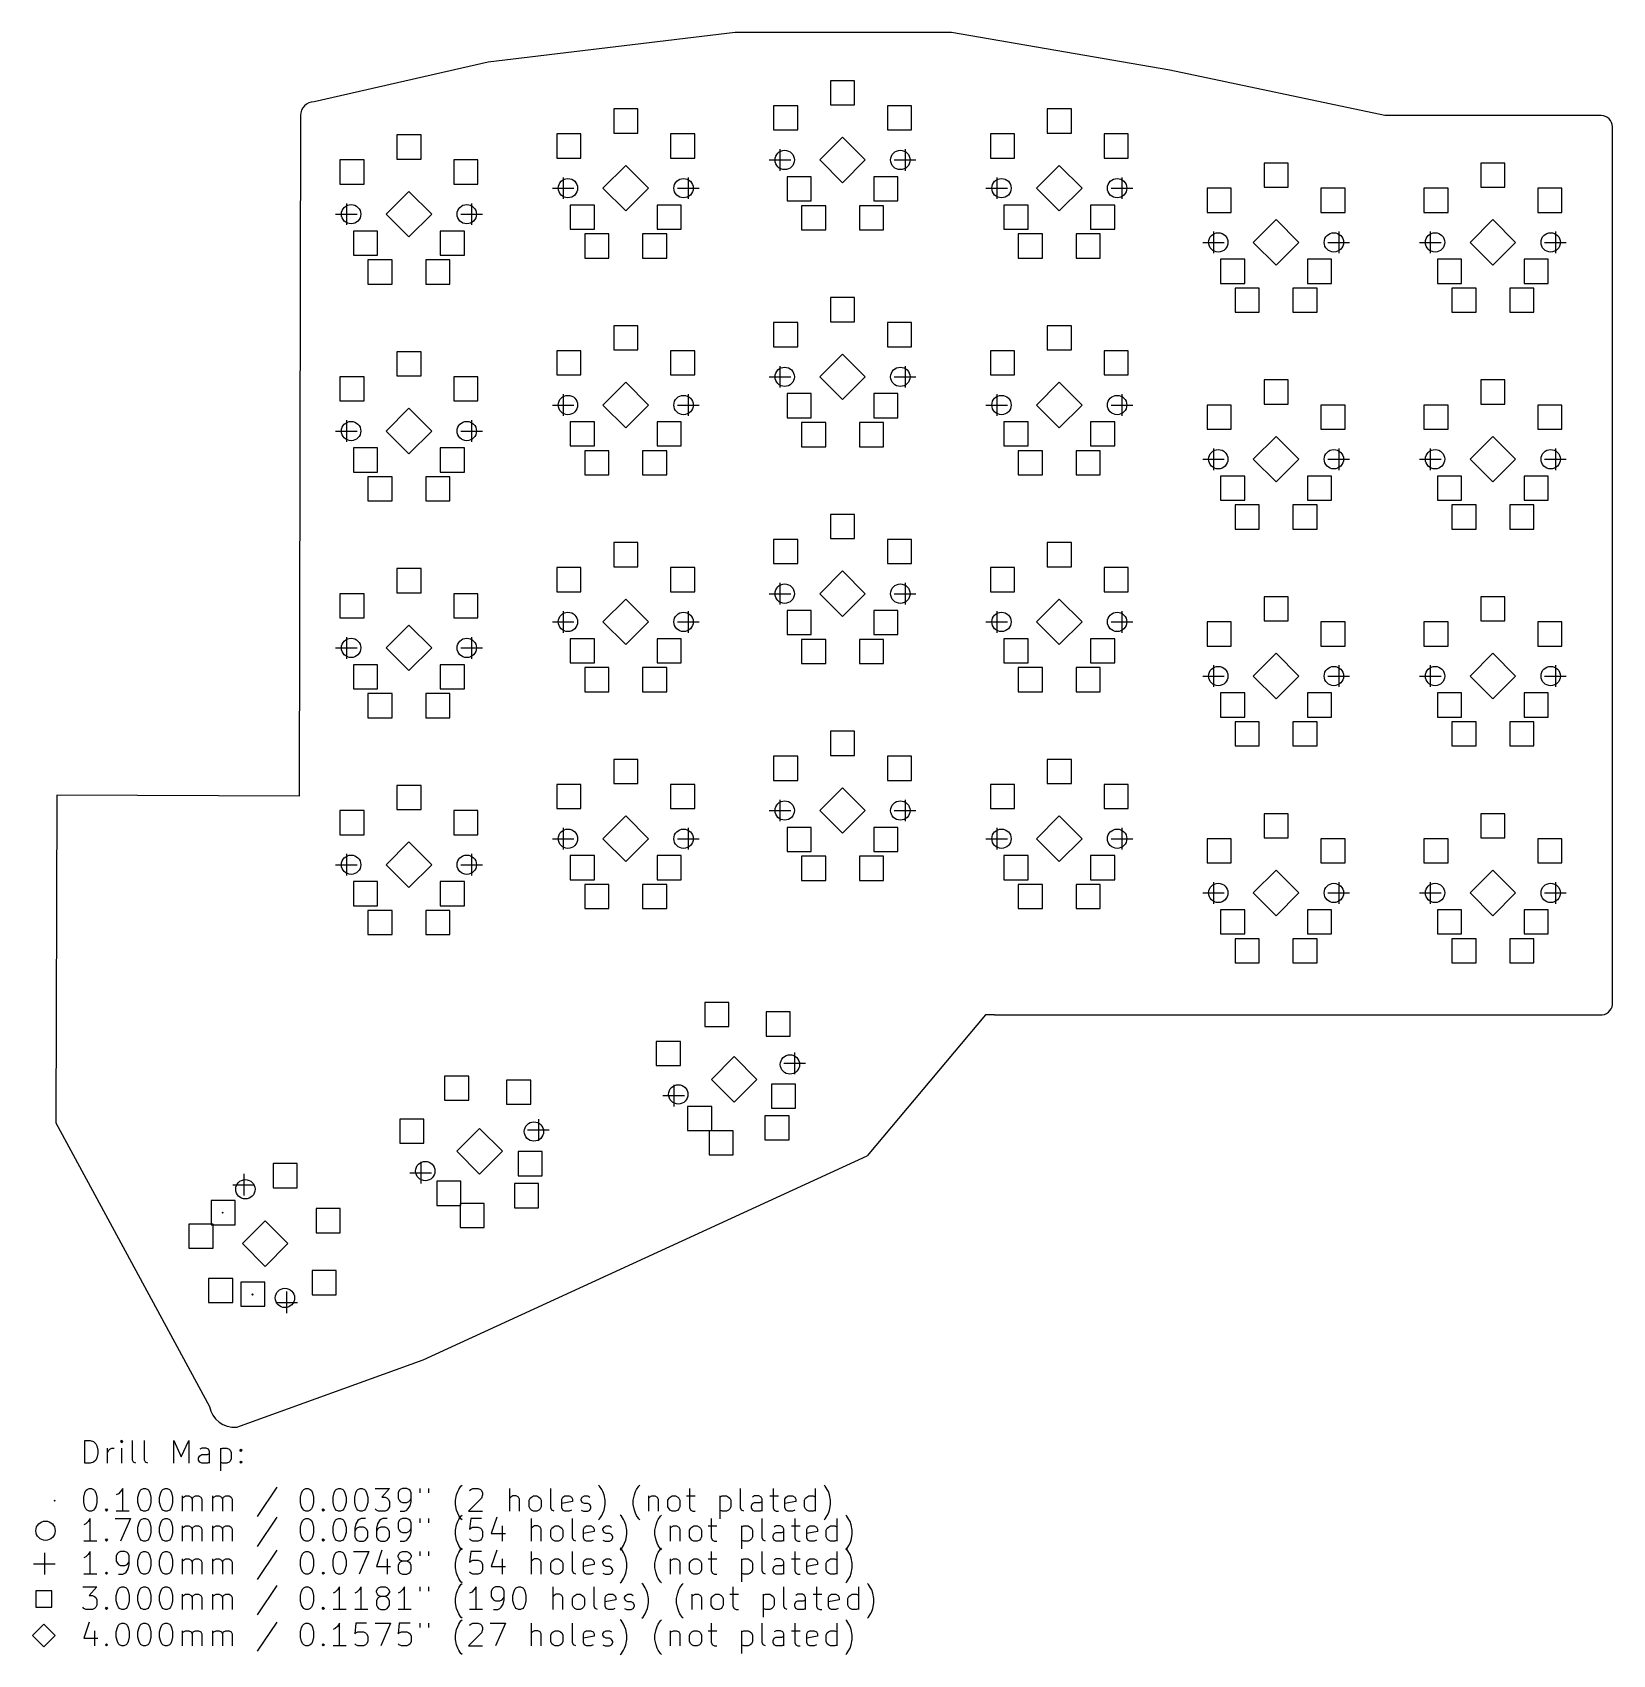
# Model space of a CAD drawing. Extents: x 80 to 219, y -169 to -27.
import ezdxf

# ---------------------------------------------------------------- set-up
doc = ezdxf.new("R2010")
doc.units = 0
doc.layers.add('BLACK', color=7, linetype='CONTINUOUS')

msp = doc.modelspace()

# ---------------------------------------------------------------- linework, layer by layer
at = {"layer": 'BLACK', "linetype": 'CONTINUOUS'}
for p, q in [((142.1822, -26.6361), (120.4822, -29.2361)), ((161.1822, -26.6361), (142.1822, -26.6361)), ((180.3822, -29.9361), (161.1822, -26.6361)), ((120.4822, -29.2361), (105.1822, -32.7361)), ((152.67957, -30.87943), (150.55823, -30.87943)), ((150.55823, -30.87943), (150.55823, -33.00077)), ((152.67957, -33.00077), (152.67957, -30.87943)), ((199.2822, -33.9361), (180.3822, -29.9361)), ((103.9822, -33.9361), (103.8822, -93.7361)), ((133.62977, -33.35543), (131.50843, -33.35543)), ((131.50843, -33.35543), (131.50843, -35.47677)), ((133.62977, -35.47677), (133.62977, -33.35543)), ((147.67957, -33.07943), (145.55823, -33.07943)), ((145.55823, -33.07943), (145.55823, -35.20077)), ((147.67957, -35.20077), (147.67957, -33.07943)), ((150.55823, -33.00077), (152.67957, -33.00077)), ((157.67957, -33.07943), (155.55823, -33.07943)), ((155.55823, -33.07943), (155.55823, -35.20077)), ((157.67957, -35.20077), (157.67957, -33.07943)), ((171.72957, -33.35543), (169.60823, -33.35543)), ((169.60823, -33.35543), (169.60823, -35.47677)), ((171.72957, -35.47677), (171.72957, -33.35543)), ((218.2822, -33.9361), (199.2822, -33.9361)), ((128.62977, -35.55543), (126.50843, -35.55543)), ((126.50843, -35.55543), (126.50843, -37.67677)), ((128.62977, -37.67677), (128.62977, -35.55543)), ((131.50843, -35.47677), (133.62977, -35.47677)), ((138.62977, -35.55543), (136.50843, -35.55543)), ((136.50843, -35.55543), (136.50843, -37.67677)), ((138.62977, -37.67677), (138.62977, -35.55543)), ((145.55823, -35.20077), (147.67957, -35.20077)), ((155.55823, -35.20077), (157.67957, -35.20077)), ((166.72957, -35.55543), (164.60823, -35.55543)), ((164.60823, -35.55543), (164.60823, -37.67677)), ((166.72957, -37.67677), (166.72957, -35.55543)), ((169.60823, -35.47677), (171.72957, -35.47677)), ((176.72957, -35.55543), (174.60823, -35.55543)), ((174.60823, -35.55543), (174.60823, -37.67677)), ((176.72957, -37.67677), (176.72957, -35.55543)), ((219.282199, -111.8361), (219.2822, -34.9361)), ((114.57957, -35.64143), (112.45823, -35.64143)), ((112.45823, -35.64143), (112.45823, -37.76277)), ((114.57957, -37.76277), (114.57957, -35.64143)), ((146.1189, -36.8901), (146.1189, -38.7901)), ((151.6189, -35.8401), (149.6189, -37.8401)), ((153.6189, -37.8401), (151.6189, -35.8401)), ((157.1189, -36.8901), (157.1189, -38.7901)), ((109.57957, -37.84143), (107.45823, -37.84143)), ((107.45823, -37.84143), (107.45823, -39.96277)), ((109.57957, -39.96277), (109.57957, -37.84143)), ((112.45823, -37.76277), (114.57957, -37.76277)), ((119.57957, -37.84143), (117.45823, -37.84143)), ((117.45823, -37.84143), (117.45823, -39.96277)), ((119.57957, -39.96277), (119.57957, -37.84143)), ((126.50843, -37.67677), (128.62977, -37.67677)), ((132.5691, -38.3161), (130.5691, -40.3161)), ((134.5691, -40.3161), (132.5691, -38.3161)), ((136.50843, -37.67677), (138.62977, -37.67677)), ((145.1689, -37.8401), (147.0689, -37.8401)), ((149.6189, -37.8401), (151.6189, -39.8401)), ((151.6189, -39.8401), (153.6189, -37.8401)), ((156.1689, -37.8401), (158.0689, -37.8401)), ((164.60823, -37.67677), (166.72957, -37.67677)), ((170.6689, -38.3161), (168.6689, -40.3161)), ((172.6689, -40.3161), (170.6689, -38.3161)), ((174.60823, -37.67677), (176.72957, -37.67677)), ((190.77957, -38.11843), (188.65823, -38.11843)), ((188.65823, -38.11843), (188.65823, -40.23977)), ((190.77957, -40.23977), (190.77957, -38.11843)), ((209.82957, -38.11843), (207.70823, -38.11843)), ((207.70823, -38.11843), (207.70823, -40.23977)), ((209.82957, -40.23977), (209.82957, -38.11843)), ((127.0691, -39.3661), (127.0691, -41.2661)), ((138.0691, -39.3661), (138.0691, -41.2661)), ((148.86957, -39.31943), (146.74823, -39.31943)), ((146.74823, -39.31943), (146.74823, -41.44077)), ((148.86957, -41.44077), (148.86957, -39.31943)), ((156.48957, -39.31943), (154.36823, -39.31943)), ((154.36823, -39.31943), (154.36823, -41.44077)), ((156.48957, -41.44077), (156.48957, -39.31943)), ((165.1689, -39.3661), (165.1689, -41.2661)), ((176.1689, -39.3661), (176.1689, -41.2661)), ((107.45823, -39.96277), (109.57957, -39.96277)), ((113.5189, -40.6021), (111.5189, -42.6021)), ((115.5189, -42.6021), (113.5189, -40.6021)), ((117.45823, -39.96277), (119.57957, -39.96277)), ((126.1191, -40.3161), (128.0191, -40.3161)), ((130.5691, -40.3161), (132.5691, -42.3161)), ((132.5691, -42.3161), (134.5691, -40.3161)), ((137.1191, -40.3161), (139.0191, -40.3161)), ((164.2189, -40.3161), (166.1189, -40.3161)), ((168.6689, -40.3161), (170.6689, -42.3161)), ((170.6689, -42.3161), (172.6689, -40.3161)), ((175.2189, -40.3161), (177.1189, -40.3161)), ((185.77957, -40.31843), (183.65823, -40.31843)), ((183.65823, -40.31843), (183.65823, -42.43977)), ((185.77957, -42.43977), (185.77957, -40.31843)), ((188.65823, -40.23977), (190.77957, -40.23977)), ((195.77957, -40.31843), (193.65823, -40.31843)), ((193.65823, -40.31843), (193.65823, -42.43977)), ((195.77957, -42.43977), (195.77957, -40.31843)), ((204.82957, -40.31843), (202.70823, -40.31843)), ((202.70823, -40.31843), (202.70823, -42.43977)), ((204.82957, -42.43977), (204.82957, -40.31843)), ((207.70823, -40.23977), (209.82957, -40.23977)), ((214.82957, -40.31843), (212.70823, -40.31843)), ((212.70823, -40.31843), (212.70823, -42.43977)), ((214.82957, -42.43977), (214.82957, -40.31843)), ((107.0689, -42.6021), (108.9689, -42.6021)), ((108.0189, -41.6521), (108.0189, -43.5521)), ((111.5189, -42.6021), (113.5189, -44.6021)), ((113.5189, -44.6021), (115.5189, -42.6021)), ((118.0689, -42.6021), (119.9689, -42.6021)), ((119.0189, -41.6521), (119.0189, -43.5521)), ((129.81977, -41.79543), (127.69843, -41.79543)), ((127.69843, -41.79543), (127.69843, -43.91677)), ((129.81977, -43.91677), (129.81977, -41.79543)), ((137.43977, -41.79543), (135.31843, -41.79543)), ((135.31843, -41.79543), (135.31843, -43.91677)), ((137.43977, -43.91677), (137.43977, -41.79543)), ((146.74823, -41.44077), (148.86957, -41.44077)), ((150.13957, -41.85943), (148.01823, -41.85943)), ((148.01823, -41.85943), (148.01823, -43.98077)), ((150.13957, -43.98077), (150.13957, -41.85943)), ((155.21957, -41.85943), (153.09823, -41.85943)), ((153.09823, -41.85943), (153.09823, -43.98077)), ((154.36823, -41.44077), (156.48957, -41.44077)), ((155.21957, -43.98077), (155.21957, -41.85943)), ((167.91957, -41.79543), (165.79823, -41.79543)), ((165.79823, -41.79543), (165.79823, -43.91677)), ((167.91957, -43.91677), (167.91957, -41.79543)), ((175.53957, -41.79543), (173.41823, -41.79543)), ((173.41823, -41.79543), (173.41823, -43.91677)), ((175.53957, -43.91677), (175.53957, -41.79543)), ((183.65823, -42.43977), (185.77957, -42.43977)), ((193.65823, -42.43977), (195.77957, -42.43977)), ((202.70823, -42.43977), (204.82957, -42.43977)), ((212.70823, -42.43977), (214.82957, -42.43977)), ((110.76957, -44.08143), (108.64823, -44.08143)), ((108.64823, -44.08143), (108.64823, -46.20277)), ((110.76957, -46.20277), (110.76957, -44.08143)), ((118.38957, -44.08143), (116.26823, -44.08143)), ((116.26823, -44.08143), (116.26823, -46.20277)), ((118.38957, -46.20277), (118.38957, -44.08143)), ((127.69843, -43.91677), (129.81977, -43.91677)), ((135.31843, -43.91677), (137.43977, -43.91677)), ((148.01823, -43.98077), (150.13957, -43.98077)), ((153.09823, -43.98077), (155.21957, -43.98077)), ((165.79823, -43.91677), (167.91957, -43.91677)), ((173.41823, -43.91677), (175.53957, -43.91677)), ((184.2189, -44.1291), (184.2189, -46.0291)), ((189.7189, -43.0791), (187.7189, -45.0791)), ((191.7189, -45.0791), (189.7189, -43.0791)), ((195.2189, -44.1291), (195.2189, -46.0291)), ((203.2689, -44.1291), (203.2689, -46.0291)), ((208.7689, -43.0791), (206.7689, -45.0791)), ((210.7689, -45.0791), (208.7689, -43.0791)), ((214.2689, -44.1291), (214.2689, -46.0291)), ((131.08977, -44.33543), (128.96843, -44.33543)), ((128.96843, -44.33543), (128.96843, -46.45677)), ((131.08977, -46.45677), (131.08977, -44.33543)), ((136.16977, -44.33543), (134.04843, -44.33543)), ((134.04843, -44.33543), (134.04843, -46.45677)), ((136.16977, -46.45677), (136.16977, -44.33543)), ((169.18957, -44.33543), (167.06823, -44.33543)), ((167.06823, -44.33543), (167.06823, -46.45677)), ((169.18957, -46.45677), (169.18957, -44.33543)), ((174.26957, -44.33543), (172.14823, -44.33543)), ((172.14823, -44.33543), (172.14823, -46.45677)), ((174.26957, -46.45677), (174.26957, -44.33543)), ((183.2689, -45.0791), (185.1689, -45.0791)), ((187.7189, -45.0791), (189.7189, -47.0791)), ((189.7189, -47.0791), (191.7189, -45.0791)), ((194.2689, -45.0791), (196.1689, -45.0791)), ((202.3189, -45.0791), (204.2189, -45.0791)), ((206.7689, -45.0791), (208.7689, -47.0791)), ((208.7689, -47.0791), (210.7689, -45.0791)), ((213.3189, -45.0791), (215.2189, -45.0791)), ((108.64823, -46.20277), (110.76957, -46.20277)), ((112.03957, -46.62143), (109.91823, -46.62143)), ((109.91823, -46.62143), (109.91823, -48.74277)), ((112.03957, -48.74277), (112.03957, -46.62143)), ((117.11957, -46.62143), (114.99823, -46.62143)), ((114.99823, -46.62143), (114.99823, -48.74277)), ((116.26823, -46.20277), (118.38957, -46.20277)), ((117.11957, -48.74277), (117.11957, -46.62143)), ((128.96843, -46.45677), (131.08977, -46.45677)), ((134.04843, -46.45677), (136.16977, -46.45677)), ((167.06823, -46.45677), (169.18957, -46.45677)), ((172.14823, -46.45677), (174.26957, -46.45677)), ((186.96957, -46.55843), (184.84823, -46.55843)), ((184.84823, -46.55843), (184.84823, -48.67977)), ((186.96957, -48.67977), (186.96957, -46.55843)), ((194.58957, -46.55843), (192.46823, -46.55843)), ((192.46823, -46.55843), (192.46823, -48.67977)), ((194.58957, -48.67977), (194.58957, -46.55843)), ((206.01957, -46.55843), (203.89823, -46.55843)), ((203.89823, -46.55843), (203.89823, -48.67977)), ((206.01957, -48.67977), (206.01957, -46.55843)), ((213.63957, -46.55843), (211.51823, -46.55843)), ((211.51823, -46.55843), (211.51823, -48.67977)), ((213.63957, -48.67977), (213.63957, -46.55843)), ((109.91823, -48.74277), (112.03957, -48.74277)), ((114.99823, -48.74277), (117.11957, -48.74277)), ((184.84823, -48.67977), (186.96957, -48.67977)), ((188.23957, -49.09843), (186.11823, -49.09843)), ((186.11823, -49.09843), (186.11823, -51.21977)), ((188.23957, -51.21977), (188.23957, -49.09843)), ((193.31957, -49.09843), (191.19823, -49.09843)), ((191.19823, -49.09843), (191.19823, -51.21977)), ((192.46823, -48.67977), (194.58957, -48.67977)), ((193.31957, -51.21977), (193.31957, -49.09843)), ((203.89823, -48.67977), (206.01957, -48.67977)), ((207.28957, -49.09843), (205.16823, -49.09843)), ((205.16823, -49.09843), (205.16823, -51.21977)), ((207.28957, -51.21977), (207.28957, -49.09843)), ((212.36957, -49.09843), (210.24823, -49.09843)), ((210.24823, -49.09843), (210.24823, -51.21977)), ((211.51823, -48.67977), (213.63957, -48.67977)), ((212.36957, -51.21977), (212.36957, -49.09843)), ((152.67957, -49.92943), (150.55823, -49.92943)), ((150.55823, -49.92943), (150.55823, -52.05077)), ((152.67957, -52.05077), (152.67957, -49.92943)), ((186.11823, -51.21977), (188.23957, -51.21977)), ((191.19823, -51.21977), (193.31957, -51.21977)), ((205.16823, -51.21977), (207.28957, -51.21977)), ((210.24823, -51.21977), (212.36957, -51.21977)), ((133.62977, -52.40543), (131.50843, -52.40543)), ((131.50843, -52.40543), (131.50843, -54.52677)), ((133.62977, -54.52677), (133.62977, -52.40543)), ((147.67957, -52.12943), (145.55823, -52.12943)), ((145.55823, -52.12943), (145.55823, -54.25077)), ((147.67957, -54.25077), (147.67957, -52.12943)), ((150.55823, -52.05077), (152.67957, -52.05077)), ((157.67957, -52.12943), (155.55823, -52.12943)), ((155.55823, -52.12943), (155.55823, -54.25077)), ((157.67957, -54.25077), (157.67957, -52.12943)), ((171.72957, -52.40543), (169.60823, -52.40543)), ((169.60823, -52.40543), (169.60823, -54.52677)), ((171.72957, -54.52677), (171.72957, -52.40543)), ((114.57957, -54.69143), (112.45823, -54.69143)), ((112.45823, -54.69143), (112.45823, -56.81277)), ((114.57957, -56.81277), (114.57957, -54.69143)), ((128.62977, -54.60543), (126.50843, -54.60543)), ((126.50843, -54.60543), (126.50843, -56.72677)), ((128.62977, -56.72677), (128.62977, -54.60543)), ((131.50843, -54.52677), (133.62977, -54.52677)), ((138.62977, -54.60543), (136.50843, -54.60543)), ((136.50843, -54.60543), (136.50843, -56.72677)), ((138.62977, -56.72677), (138.62977, -54.60543)), ((145.55823, -54.25077), (147.67957, -54.25077)), ((151.6189, -54.8901), (149.6189, -56.8901)), ((153.6189, -56.8901), (151.6189, -54.8901)), ((155.55823, -54.25077), (157.67957, -54.25077)), ((166.72957, -54.60543), (164.60823, -54.60543)), ((164.60823, -54.60543), (164.60823, -56.72677)), ((166.72957, -56.72677), (166.72957, -54.60543)), ((169.60823, -54.52677), (171.72957, -54.52677)), ((176.72957, -54.60543), (174.60823, -54.60543)), ((174.60823, -54.60543), (174.60823, -56.72677)), ((176.72957, -56.72677), (176.72957, -54.60543)), ((109.57957, -56.89143), (107.45823, -56.89143)), ((107.45823, -56.89143), (107.45823, -59.01277)), ((109.57957, -59.01277), (109.57957, -56.89143)), ((112.45823, -56.81277), (114.57957, -56.81277)), ((119.57957, -56.89143), (117.45823, -56.89143)), ((117.45823, -56.89143), (117.45823, -59.01277)), ((119.57957, -59.01277), (119.57957, -56.89143)), ((126.50843, -56.72677), (128.62977, -56.72677)), ((136.50843, -56.72677), (138.62977, -56.72677)), ((145.1689, -56.8901), (147.0689, -56.8901)), ((146.1189, -55.9401), (146.1189, -57.8401)), ((149.6189, -56.8901), (151.6189, -58.8901)), ((151.6189, -58.8901), (153.6189, -56.8901)), ((156.1689, -56.8901), (158.0689, -56.8901)), ((157.1189, -55.9401), (157.1189, -57.8401)), ((164.60823, -56.72677), (166.72957, -56.72677)), ((174.60823, -56.72677), (176.72957, -56.72677)), ((127.0691, -58.4161), (127.0691, -60.3161)), ((132.5691, -57.3661), (130.5691, -59.3661)), ((134.5691, -59.3661), (132.5691, -57.3661)), ((138.0691, -58.4161), (138.0691, -60.3161)), ((148.86957, -58.36943), (146.74823, -58.36943)), ((146.74823, -58.36943), (146.74823, -60.49077)), ((148.86957, -60.49077), (148.86957, -58.36943)), ((156.48957, -58.36943), (154.36823, -58.36943)), ((154.36823, -58.36943), (154.36823, -60.49077)), ((156.48957, -60.49077), (156.48957, -58.36943)), ((165.1689, -58.4161), (165.1689, -60.3161)), ((170.6689, -57.3661), (168.6689, -59.3661)), ((172.6689, -59.3661), (170.6689, -57.3661)), ((176.1689, -58.4161), (176.1689, -60.3161)), ((190.77957, -57.16843), (188.65823, -57.16843)), ((188.65823, -57.16843), (188.65823, -59.28977)), ((190.77957, -59.28977), (190.77957, -57.16843)), ((209.82957, -57.16843), (207.70823, -57.16843)), ((207.70823, -57.16843), (207.70823, -59.28977)), ((209.82957, -59.28977), (209.82957, -57.16843)), ((107.45823, -59.01277), (109.57957, -59.01277)), ((113.5189, -59.6521), (111.5189, -61.6521)), ((115.5189, -61.6521), (113.5189, -59.6521)), ((117.45823, -59.01277), (119.57957, -59.01277)), ((126.1191, -59.3661), (128.0191, -59.3661)), ((130.5691, -59.3661), (132.5691, -61.3661)), ((132.5691, -61.3661), (134.5691, -59.3661)), ((137.1191, -59.3661), (139.0191, -59.3661)), ((164.2189, -59.3661), (166.1189, -59.3661)), ((168.6689, -59.3661), (170.6689, -61.3661)), ((170.6689, -61.3661), (172.6689, -59.3661)), ((175.2189, -59.3661), (177.1189, -59.3661)), ((185.77957, -59.36843), (183.65823, -59.36843)), ((183.65823, -59.36843), (183.65823, -61.48977)), ((185.77957, -61.48977), (185.77957, -59.36843)), ((188.65823, -59.28977), (190.77957, -59.28977)), ((195.77957, -59.36843), (193.65823, -59.36843)), ((193.65823, -59.36843), (193.65823, -61.48977)), ((195.77957, -61.48977), (195.77957, -59.36843)), ((204.82957, -59.36843), (202.70823, -59.36843)), ((202.70823, -59.36843), (202.70823, -61.48977)), ((204.82957, -61.48977), (204.82957, -59.36843)), ((207.70823, -59.28977), (209.82957, -59.28977)), ((214.82957, -59.36843), (212.70823, -59.36843)), ((212.70823, -59.36843), (212.70823, -61.48977)), ((214.82957, -61.48977), (214.82957, -59.36843)), ((108.0189, -60.7021), (108.0189, -62.6021)), ((119.0189, -60.7021), (119.0189, -62.6021)), ((129.81977, -60.84543), (127.69843, -60.84543)), ((127.69843, -60.84543), (127.69843, -62.96677)), ((129.81977, -62.96677), (129.81977, -60.84543)), ((137.43977, -60.84543), (135.31843, -60.84543)), ((135.31843, -60.84543), (135.31843, -62.96677)), ((137.43977, -62.96677), (137.43977, -60.84543)), ((146.74823, -60.49077), (148.86957, -60.49077)), ((150.13957, -60.90943), (148.01823, -60.90943)), ((148.01823, -60.90943), (148.01823, -63.03077)), ((150.13957, -63.03077), (150.13957, -60.90943)), ((155.21957, -60.90943), (153.09823, -60.90943)), ((153.09823, -60.90943), (153.09823, -63.03077)), ((154.36823, -60.49077), (156.48957, -60.49077)), ((155.21957, -63.03077), (155.21957, -60.90943)), ((167.91957, -60.84543), (165.79823, -60.84543)), ((165.79823, -60.84543), (165.79823, -62.96677)), ((167.91957, -62.96677), (167.91957, -60.84543)), ((175.53957, -60.84543), (173.41823, -60.84543)), ((173.41823, -60.84543), (173.41823, -62.96677)), ((175.53957, -62.96677), (175.53957, -60.84543)), ((107.0689, -61.6521), (108.9689, -61.6521)), ((111.5189, -61.6521), (113.5189, -63.6521)), ((113.5189, -63.6521), (115.5189, -61.6521)), ((118.0689, -61.6521), (119.9689, -61.6521)), ((183.65823, -61.48977), (185.77957, -61.48977)), ((189.7189, -62.1291), (187.7189, -64.1291)), ((191.7189, -64.1291), (189.7189, -62.1291)), ((193.65823, -61.48977), (195.77957, -61.48977)), ((202.70823, -61.48977), (204.82957, -61.48977)), ((208.7689, -62.1291), (206.7689, -64.1291)), ((210.7689, -64.1291), (208.7689, -62.1291)), ((212.70823, -61.48977), (214.82957, -61.48977)), ((110.76957, -63.13143), (108.64823, -63.13143)), ((108.64823, -63.13143), (108.64823, -65.25277)), ((110.76957, -65.25277), (110.76957, -63.13143)), ((118.38957, -63.13143), (116.26823, -63.13143)), ((116.26823, -63.13143), (116.26823, -65.25277)), ((118.38957, -65.25277), (118.38957, -63.13143)), ((127.69843, -62.96677), (129.81977, -62.96677)), ((131.08977, -63.38543), (128.96843, -63.38543)), ((128.96843, -63.38543), (128.96843, -65.50677)), ((131.08977, -65.50677), (131.08977, -63.38543)), ((136.16977, -63.38543), (134.04843, -63.38543)), ((134.04843, -63.38543), (134.04843, -65.50677)), ((135.31843, -62.96677), (137.43977, -62.96677)), ((136.16977, -65.50677), (136.16977, -63.38543)), ((148.01823, -63.03077), (150.13957, -63.03077)), ((153.09823, -63.03077), (155.21957, -63.03077)), ((165.79823, -62.96677), (167.91957, -62.96677)), ((169.18957, -63.38543), (167.06823, -63.38543)), ((167.06823, -63.38543), (167.06823, -65.50677)), ((169.18957, -65.50677), (169.18957, -63.38543)), ((174.26957, -63.38543), (172.14823, -63.38543)), ((172.14823, -63.38543), (172.14823, -65.50677)), ((173.41823, -62.96677), (175.53957, -62.96677)), ((174.26957, -65.50677), (174.26957, -63.38543)), ((184.2189, -63.1791), (184.2189, -65.0791)), ((195.2189, -63.1791), (195.2189, -65.0791)), ((203.2689, -63.1791), (203.2689, -65.0791)), ((214.2689, -63.1791), (214.2689, -65.0791)), ((108.64823, -65.25277), (110.76957, -65.25277)), ((116.26823, -65.25277), (118.38957, -65.25277)), ((128.96843, -65.50677), (131.08977, -65.50677)), ((134.04843, -65.50677), (136.16977, -65.50677)), ((167.06823, -65.50677), (169.18957, -65.50677)), ((172.14823, -65.50677), (174.26957, -65.50677)), ((183.2689, -64.1291), (185.1689, -64.1291)), ((187.7189, -64.1291), (189.7189, -66.1291)), ((189.7189, -66.1291), (191.7189, -64.1291)), ((194.2689, -64.1291), (196.1689, -64.1291)), ((202.3189, -64.1291), (204.2189, -64.1291)), ((206.7689, -64.1291), (208.7689, -66.1291)), ((208.7689, -66.1291), (210.7689, -64.1291)), ((213.3189, -64.1291), (215.2189, -64.1291)), ((112.03957, -65.67143), (109.91823, -65.67143)), ((109.91823, -65.67143), (109.91823, -67.79277)), ((112.03957, -67.79277), (112.03957, -65.67143)), ((117.11957, -65.67143), (114.99823, -65.67143)), ((114.99823, -65.67143), (114.99823, -67.79277)), ((117.11957, -67.79277), (117.11957, -65.67143)), ((186.96957, -65.60843), (184.84823, -65.60843)), ((184.84823, -65.60843), (184.84823, -67.72977)), ((186.96957, -67.72977), (186.96957, -65.60843)), ((194.58957, -65.60843), (192.46823, -65.60843)), ((192.46823, -65.60843), (192.46823, -67.72977)), ((194.58957, -67.72977), (194.58957, -65.60843)), ((206.01957, -65.60843), (203.89823, -65.60843)), ((203.89823, -65.60843), (203.89823, -67.72977)), ((206.01957, -67.72977), (206.01957, -65.60843)), ((213.63957, -65.60843), (211.51823, -65.60843)), ((211.51823, -65.60843), (211.51823, -67.72977)), ((213.63957, -67.72977), (213.63957, -65.60843)), ((109.91823, -67.79277), (112.03957, -67.79277)), ((114.99823, -67.79277), (117.11957, -67.79277)), ((184.84823, -67.72977), (186.96957, -67.72977)), ((188.23957, -68.14843), (186.11823, -68.14843)), ((186.11823, -68.14843), (186.11823, -70.26977)), ((188.23957, -70.26977), (188.23957, -68.14843)), ((193.31957, -68.14843), (191.19823, -68.14843)), ((191.19823, -68.14843), (191.19823, -70.26977)), ((192.46823, -67.72977), (194.58957, -67.72977)), ((193.31957, -70.26977), (193.31957, -68.14843)), ((203.89823, -67.72977), (206.01957, -67.72977)), ((207.28957, -68.14843), (205.16823, -68.14843)), ((205.16823, -68.14843), (205.16823, -70.26977)), ((207.28957, -70.26977), (207.28957, -68.14843)), ((212.36957, -68.14843), (210.24823, -68.14843)), ((210.24823, -68.14843), (210.24823, -70.26977)), ((211.51823, -67.72977), (213.63957, -67.72977)), ((212.36957, -70.26977), (212.36957, -68.14843)), ((152.67957, -68.97943), (150.55823, -68.97943)), ((150.55823, -68.97943), (150.55823, -71.10077)), ((152.67957, -71.10077), (152.67957, -68.97943)), ((147.67957, -71.17943), (145.55823, -71.17943)), ((145.55823, -71.17943), (145.55823, -73.30077)), ((147.67957, -73.30077), (147.67957, -71.17943)), ((150.55823, -71.10077), (152.67957, -71.10077)), ((157.67957, -71.17943), (155.55823, -71.17943)), ((155.55823, -71.17943), (155.55823, -73.30077)), ((157.67957, -73.30077), (157.67957, -71.17943)), ((186.11823, -70.26977), (188.23957, -70.26977)), ((191.19823, -70.26977), (193.31957, -70.26977)), ((205.16823, -70.26977), (207.28957, -70.26977)), ((210.24823, -70.26977), (212.36957, -70.26977)), ((133.62977, -71.45543), (131.50843, -71.45543)), ((131.50843, -71.45543), (131.50843, -73.57677)), ((133.62977, -73.57677), (133.62977, -71.45543)), ((171.72957, -71.45543), (169.60823, -71.45543)), ((169.60823, -71.45543), (169.60823, -73.57677)), ((171.72957, -73.57677), (171.72957, -71.45543)), ((114.57957, -73.74143), (112.45823, -73.74143)), ((112.45823, -73.74143), (112.45823, -75.86277)), ((114.57957, -75.86277), (114.57957, -73.74143)), ((128.62977, -73.65543), (126.50843, -73.65543)), ((126.50843, -73.65543), (126.50843, -75.77677)), ((128.62977, -75.77677), (128.62977, -73.65543)), ((131.50843, -73.57677), (133.62977, -73.57677)), ((138.62977, -73.65543), (136.50843, -73.65543)), ((136.50843, -73.65543), (136.50843, -75.77677)), ((138.62977, -75.77677), (138.62977, -73.65543)), ((145.55823, -73.30077), (147.67957, -73.30077)), ((151.6189, -73.9401), (149.6189, -75.9401)), ((153.6189, -75.9401), (151.6189, -73.9401)), ((155.55823, -73.30077), (157.67957, -73.30077)), ((166.72957, -73.65543), (164.60823, -73.65543)), ((164.60823, -73.65543), (164.60823, -75.77677)), ((166.72957, -75.77677), (166.72957, -73.65543)), ((169.60823, -73.57677), (171.72957, -73.57677)), ((176.72957, -73.65543), (174.60823, -73.65543)), ((174.60823, -73.65543), (174.60823, -75.77677)), ((176.72957, -75.77677), (176.72957, -73.65543)), ((146.1189, -74.9901), (146.1189, -76.8901)), ((157.1189, -74.9901), (157.1189, -76.8901)), ((109.57957, -75.94143), (107.45823, -75.94143)), ((107.45823, -75.94143), (107.45823, -78.06277)), ((109.57957, -78.06277), (109.57957, -75.94143)), ((112.45823, -75.86277), (114.57957, -75.86277)), ((119.57957, -75.94143), (117.45823, -75.94143)), ((117.45823, -75.94143), (117.45823, -78.06277)), ((119.57957, -78.06277), (119.57957, -75.94143)), ((126.50843, -75.77677), (128.62977, -75.77677)), ((132.5691, -76.4161), (130.5691, -78.4161)), ((134.5691, -78.4161), (132.5691, -76.4161)), ((136.50843, -75.77677), (138.62977, -75.77677)), ((145.1689, -75.9401), (147.0689, -75.9401)), ((149.6189, -75.9401), (151.6189, -77.9401)), ((151.6189, -77.9401), (153.6189, -75.9401)), ((156.1689, -75.9401), (158.0689, -75.9401)), ((164.60823, -75.77677), (166.72957, -75.77677)), ((170.6689, -76.4161), (168.6689, -78.4161)), ((172.6689, -78.4161), (170.6689, -76.4161)), ((174.60823, -75.77677), (176.72957, -75.77677)), ((190.77957, -76.21843), (188.65823, -76.21843)), ((188.65823, -76.21843), (188.65823, -78.33977)), ((190.77957, -78.33977), (190.77957, -76.21843)), ((209.82957, -76.21843), (207.70823, -76.21843)), ((207.70823, -76.21843), (207.70823, -78.33977)), ((209.82957, -78.33977), (209.82957, -76.21843)), ((107.45823, -78.06277), (109.57957, -78.06277)), ((117.45823, -78.06277), (119.57957, -78.06277)), ((127.0691, -77.4661), (127.0691, -79.3661)), ((138.0691, -77.4661), (138.0691, -79.3661)), ((148.86957, -77.41943), (146.74823, -77.41943)), ((146.74823, -77.41943), (146.74823, -79.54077)), ((148.86957, -79.54077), (148.86957, -77.41943)), ((156.48957, -77.41943), (154.36823, -77.41943)), ((154.36823, -77.41943), (154.36823, -79.54077)), ((156.48957, -79.54077), (156.48957, -77.41943)), ((165.1689, -77.4661), (165.1689, -79.3661)), ((176.1689, -77.4661), (176.1689, -79.3661)), ((188.65823, -78.33977), (190.77957, -78.33977)), ((207.70823, -78.33977), (209.82957, -78.33977)), ((108.0189, -79.7521), (108.0189, -81.6521)), ((113.5189, -78.7021), (111.5189, -80.7021)), ((115.5189, -80.7021), (113.5189, -78.7021)), ((119.0189, -79.7521), (119.0189, -81.6521)), ((126.1191, -78.4161), (128.0191, -78.4161)), ((130.5691, -78.4161), (132.5691, -80.4161)), ((132.5691, -80.4161), (134.5691, -78.4161)), ((137.1191, -78.4161), (139.0191, -78.4161)), ((146.74823, -79.54077), (148.86957, -79.54077)), ((154.36823, -79.54077), (156.48957, -79.54077)), ((164.2189, -78.4161), (166.1189, -78.4161)), ((168.6689, -78.4161), (170.6689, -80.4161)), ((170.6689, -80.4161), (172.6689, -78.4161)), ((175.2189, -78.4161), (177.1189, -78.4161)), ((185.77957, -78.41843), (183.65823, -78.41843)), ((183.65823, -78.41843), (183.65823, -80.53977)), ((185.77957, -80.53977), (185.77957, -78.41843)), ((195.77957, -78.41843), (193.65823, -78.41843)), ((193.65823, -78.41843), (193.65823, -80.53977)), ((195.77957, -80.53977), (195.77957, -78.41843)), ((204.82957, -78.41843), (202.70823, -78.41843)), ((202.70823, -78.41843), (202.70823, -80.53977)), ((204.82957, -80.53977), (204.82957, -78.41843)), ((214.82957, -78.41843), (212.70823, -78.41843)), ((212.70823, -78.41843), (212.70823, -80.53977)), ((214.82957, -80.53977), (214.82957, -78.41843)), ((107.0689, -80.7021), (108.9689, -80.7021)), ((111.5189, -80.7021), (113.5189, -82.7021)), ((113.5189, -82.7021), (115.5189, -80.7021)), ((118.0689, -80.7021), (119.9689, -80.7021)), ((129.81977, -79.89543), (127.69843, -79.89543)), ((127.69843, -79.89543), (127.69843, -82.01677)), ((129.81977, -82.01677), (129.81977, -79.89543)), ((137.43977, -79.89543), (135.31843, -79.89543)), ((135.31843, -79.89543), (135.31843, -82.01677)), ((137.43977, -82.01677), (137.43977, -79.89543)), ((150.13957, -79.95943), (148.01823, -79.95943)), ((148.01823, -79.95943), (148.01823, -82.08077)), ((150.13957, -82.08077), (150.13957, -79.95943)), ((155.21957, -79.95943), (153.09823, -79.95943)), ((153.09823, -79.95943), (153.09823, -82.08077)), ((155.21957, -82.08077), (155.21957, -79.95943)), ((167.91957, -79.89543), (165.79823, -79.89543)), ((165.79823, -79.89543), (165.79823, -82.01677)), ((167.91957, -82.01677), (167.91957, -79.89543)), ((175.53957, -79.89543), (173.41823, -79.89543)), ((173.41823, -79.89543), (173.41823, -82.01677)), ((175.53957, -82.01677), (175.53957, -79.89543)), ((183.65823, -80.53977), (185.77957, -80.53977)), ((189.7189, -81.1791), (187.7189, -83.1791)), ((191.7189, -83.1791), (189.7189, -81.1791)), ((193.65823, -80.53977), (195.77957, -80.53977)), ((202.70823, -80.53977), (204.82957, -80.53977)), ((208.7689, -81.1791), (206.7689, -83.1791)), ((210.7689, -83.1791), (208.7689, -81.1791)), ((212.70823, -80.53977), (214.82957, -80.53977)), ((110.76957, -82.18143), (108.64823, -82.18143)), ((108.64823, -82.18143), (108.64823, -84.30277)), ((110.76957, -84.30277), (110.76957, -82.18143)), ((118.38957, -82.18143), (116.26823, -82.18143)), ((116.26823, -82.18143), (116.26823, -84.30277)), ((118.38957, -84.30277), (118.38957, -82.18143)), ((127.69843, -82.01677), (129.81977, -82.01677)), ((131.08977, -82.43543), (128.96843, -82.43543)), ((128.96843, -82.43543), (128.96843, -84.55677)), ((131.08977, -84.55677), (131.08977, -82.43543)), ((136.16977, -82.43543), (134.04843, -82.43543)), ((134.04843, -82.43543), (134.04843, -84.55677)), ((135.31843, -82.01677), (137.43977, -82.01677)), ((136.16977, -84.55677), (136.16977, -82.43543)), ((148.01823, -82.08077), (150.13957, -82.08077)), ((153.09823, -82.08077), (155.21957, -82.08077)), ((165.79823, -82.01677), (167.91957, -82.01677)), ((169.18957, -82.43543), (167.06823, -82.43543)), ((167.06823, -82.43543), (167.06823, -84.55677)), ((169.18957, -84.55677), (169.18957, -82.43543)), ((174.26957, -82.43543), (172.14823, -82.43543)), ((172.14823, -82.43543), (172.14823, -84.55677)), ((173.41823, -82.01677), (175.53957, -82.01677)), ((174.26957, -84.55677), (174.26957, -82.43543)), ((184.2189, -82.2291), (184.2189, -84.1291)), ((195.2189, -82.2291), (195.2189, -84.1291)), ((203.2689, -82.2291), (203.2689, -84.1291)), ((214.2689, -82.2291), (214.2689, -84.1291)), ((183.2689, -83.1791), (185.1689, -83.1791)), ((187.7189, -83.1791), (189.7189, -85.1791)), ((189.7189, -85.1791), (191.7189, -83.1791)), ((194.2689, -83.1791), (196.1689, -83.1791)), ((202.3189, -83.1791), (204.2189, -83.1791)), ((206.7689, -83.1791), (208.7689, -85.1791)), ((208.7689, -85.1791), (210.7689, -83.1791)), ((213.3189, -83.1791), (215.2189, -83.1791)), ((108.64823, -84.30277), (110.76957, -84.30277)), ((112.03957, -84.72143), (109.91823, -84.72143)), ((109.91823, -84.72143), (109.91823, -86.84277)), ((112.03957, -86.84277), (112.03957, -84.72143)), ((117.11957, -84.72143), (114.99823, -84.72143)), ((114.99823, -84.72143), (114.99823, -86.84277)), ((116.26823, -84.30277), (118.38957, -84.30277)), ((117.11957, -86.84277), (117.11957, -84.72143)), ((128.96843, -84.55677), (131.08977, -84.55677)), ((134.04843, -84.55677), (136.16977, -84.55677)), ((167.06823, -84.55677), (169.18957, -84.55677)), ((172.14823, -84.55677), (174.26957, -84.55677)), ((186.96957, -84.65843), (184.84823, -84.65843)), ((184.84823, -84.65843), (184.84823, -86.77977)), ((186.96957, -86.77977), (186.96957, -84.65843)), ((194.58957, -84.65843), (192.46823, -84.65843)), ((192.46823, -84.65843), (192.46823, -86.77977)), ((194.58957, -86.77977), (194.58957, -84.65843)), ((206.01957, -84.65843), (203.89823, -84.65843)), ((203.89823, -84.65843), (203.89823, -86.77977)), ((206.01957, -86.77977), (206.01957, -84.65843)), ((213.63957, -84.65843), (211.51823, -84.65843)), ((211.51823, -84.65843), (211.51823, -86.77977)), ((213.63957, -86.77977), (213.63957, -84.65843)), ((109.91823, -86.84277), (112.03957, -86.84277)), ((114.99823, -86.84277), (117.11957, -86.84277)), ((184.84823, -86.77977), (186.96957, -86.77977)), ((192.46823, -86.77977), (194.58957, -86.77977)), ((203.89823, -86.77977), (206.01957, -86.77977)), ((211.51823, -86.77977), (213.63957, -86.77977)), ((152.67957, -88.02943), (150.55823, -88.02943)), ((150.55823, -88.02943), (150.55823, -90.15077)), ((152.67957, -90.15077), (152.67957, -88.02943)), ((188.23957, -87.19843), (186.11823, -87.19843)), ((186.11823, -87.19843), (186.11823, -89.31977)), ((188.23957, -89.31977), (188.23957, -87.19843)), ((193.31957, -87.19843), (191.19823, -87.19843)), ((191.19823, -87.19843), (191.19823, -89.31977)), ((193.31957, -89.31977), (193.31957, -87.19843)), ((207.28957, -87.19843), (205.16823, -87.19843)), ((205.16823, -87.19843), (205.16823, -89.31977)), ((207.28957, -89.31977), (207.28957, -87.19843)), ((212.36957, -87.19843), (210.24823, -87.19843)), ((210.24823, -87.19843), (210.24823, -89.31977)), ((212.36957, -89.31977), (212.36957, -87.19843)), ((186.11823, -89.31977), (188.23957, -89.31977)), ((191.19823, -89.31977), (193.31957, -89.31977)), ((205.16823, -89.31977), (207.28957, -89.31977)), ((210.24823, -89.31977), (212.36957, -89.31977)), ((133.62977, -90.50543), (131.50843, -90.50543)), ((131.50843, -90.50543), (131.50843, -92.62677)), ((133.62977, -92.62677), (133.62977, -90.50543)), ((147.67957, -90.22943), (145.55823, -90.22943)), ((145.55823, -90.22943), (145.55823, -92.35077)), ((147.67957, -92.35077), (147.67957, -90.22943)), ((150.55823, -90.15077), (152.67957, -90.15077)), ((157.67957, -90.22943), (155.55823, -90.22943)), ((155.55823, -90.22943), (155.55823, -92.35077)), ((157.67957, -92.35077), (157.67957, -90.22943)), ((171.72957, -90.50543), (169.60823, -90.50543)), ((169.60823, -90.50543), (169.60823, -92.62677)), ((171.72957, -92.62677), (171.72957, -90.50543)), ((131.50843, -92.62677), (133.62977, -92.62677)), ((145.55823, -92.35077), (147.67957, -92.35077)), ((155.55823, -92.35077), (157.67957, -92.35077)), ((169.60823, -92.62677), (171.72957, -92.62677)), ((82.5822, -93.6361), (82.4822, -122.4361)), ((103.8822, -93.7361), (82.5822, -93.6361)), ((114.57957, -92.79143), (112.45823, -92.79143)), ((112.45823, -92.79143), (112.45823, -94.91277)), ((114.57957, -94.91277), (114.57957, -92.79143)), ((128.62977, -92.70543), (126.50843, -92.70543)), ((126.50843, -92.70543), (126.50843, -94.82677)), ((128.62977, -94.82677), (128.62977, -92.70543)), ((138.62977, -92.70543), (136.50843, -92.70543)), ((136.50843, -92.70543), (136.50843, -94.82677)), ((138.62977, -94.82677), (138.62977, -92.70543)), ((146.1189, -94.0401), (146.1189, -95.9401)), ((151.6189, -92.9901), (149.6189, -94.9901)), ((153.6189, -94.9901), (151.6189, -92.9901)), ((157.1189, -94.0401), (157.1189, -95.9401)), ((166.72957, -92.70543), (164.60823, -92.70543)), ((164.60823, -92.70543), (164.60823, -94.82677)), ((166.72957, -94.82677), (166.72957, -92.70543)), ((176.72957, -92.70543), (174.60823, -92.70543)), ((174.60823, -92.70543), (174.60823, -94.82677)), ((176.72957, -94.82677), (176.72957, -92.70543)), ((109.57957, -94.99143), (107.45823, -94.99143)), ((107.45823, -94.99143), (107.45823, -97.11277)), ((109.57957, -97.11277), (109.57957, -94.99143)), ((112.45823, -94.91277), (114.57957, -94.91277)), ((119.57957, -94.99143), (117.45823, -94.99143)), ((117.45823, -94.99143), (117.45823, -97.11277)), ((119.57957, -97.11277), (119.57957, -94.99143)), ((126.50843, -94.82677), (128.62977, -94.82677)), ((132.5691, -95.4661), (130.5691, -97.4661)), ((134.5691, -97.4661), (132.5691, -95.4661)), ((136.50843, -94.82677), (138.62977, -94.82677)), ((145.1689, -94.9901), (147.0689, -94.9901)), ((149.6189, -94.9901), (151.6189, -96.9901)), ((151.6189, -96.9901), (153.6189, -94.9901)), ((156.1689, -94.9901), (158.0689, -94.9901)), ((164.60823, -94.82677), (166.72957, -94.82677)), ((170.6689, -95.4661), (168.6689, -97.4661)), ((172.6689, -97.4661), (170.6689, -95.4661)), ((174.60823, -94.82677), (176.72957, -94.82677)), ((190.77957, -95.26843), (188.65823, -95.26843)), ((188.65823, -95.26843), (188.65823, -97.38977)), ((190.77957, -97.38977), (190.77957, -95.26843)), ((209.82957, -95.26843), (207.70823, -95.26843)), ((207.70823, -95.26843), (207.70823, -97.38977)), ((209.82957, -97.38977), (209.82957, -95.26843)), ((127.0691, -96.5161), (127.0691, -98.4161)), ((138.0691, -96.5161), (138.0691, -98.4161)), ((148.86957, -96.46943), (146.74823, -96.46943)), ((146.74823, -96.46943), (146.74823, -98.59077)), ((148.86957, -98.59077), (148.86957, -96.46943)), ((156.48957, -96.46943), (154.36823, -96.46943)), ((154.36823, -96.46943), (154.36823, -98.59077)), ((156.48957, -98.59077), (156.48957, -96.46943)), ((165.1689, -96.5161), (165.1689, -98.4161)), ((176.1689, -96.5161), (176.1689, -98.4161)), ((107.45823, -97.11277), (109.57957, -97.11277)), ((113.5189, -97.7521), (111.5189, -99.7521)), ((115.5189, -99.7521), (113.5189, -97.7521)), ((117.45823, -97.11277), (119.57957, -97.11277)), ((126.1191, -97.4661), (128.0191, -97.4661)), ((130.5691, -97.4661), (132.5691, -99.4661)), ((132.5691, -99.4661), (134.5691, -97.4661)), ((137.1191, -97.4661), (139.0191, -97.4661)), ((164.2189, -97.4661), (166.1189, -97.4661)), ((168.6689, -97.4661), (170.6689, -99.4661)), ((170.6689, -99.4661), (172.6689, -97.4661)), ((175.2189, -97.4661), (177.1189, -97.4661)), ((185.77957, -97.46843), (183.65823, -97.46843)), ((183.65823, -97.46843), (183.65823, -99.58977)), ((185.77957, -99.58977), (185.77957, -97.46843)), ((188.65823, -97.38977), (190.77957, -97.38977)), ((195.77957, -97.46843), (193.65823, -97.46843)), ((193.65823, -97.46843), (193.65823, -99.58977)), ((195.77957, -99.58977), (195.77957, -97.46843)), ((204.82957, -97.46843), (202.70823, -97.46843)), ((202.70823, -97.46843), (202.70823, -99.58977)), ((204.82957, -99.58977), (204.82957, -97.46843)), ((207.70823, -97.38977), (209.82957, -97.38977)), ((214.82957, -97.46843), (212.70823, -97.46843)), ((212.70823, -97.46843), (212.70823, -99.58977)), ((214.82957, -99.58977), (214.82957, -97.46843)), ((108.0189, -98.8021), (108.0189, -100.7021)), ((119.0189, -98.8021), (119.0189, -100.7021)), ((129.81977, -98.94543), (127.69843, -98.94543)), ((127.69843, -98.94543), (127.69843, -101.06677)), ((129.81977, -101.06677), (129.81977, -98.94543)), ((137.43977, -98.94543), (135.31843, -98.94543)), ((135.31843, -98.94543), (135.31843, -101.06677)), ((137.43977, -101.06677), (137.43977, -98.94543)), ((146.74823, -98.59077), (148.86957, -98.59077)), ((150.13957, -99.00943), (148.01823, -99.00943)), ((148.01823, -99.00943), (148.01823, -101.13077)), ((150.13957, -101.13077), (150.13957, -99.00943)), ((155.21957, -99.00943), (153.09823, -99.00943)), ((153.09823, -99.00943), (153.09823, -101.13077)), ((154.36823, -98.59077), (156.48957, -98.59077)), ((155.21957, -101.13077), (155.21957, -99.00943)), ((167.91957, -98.94543), (165.79823, -98.94543)), ((165.79823, -98.94543), (165.79823, -101.06677)), ((167.91957, -101.06677), (167.91957, -98.94543)), ((175.53957, -98.94543), (173.41823, -98.94543)), ((173.41823, -98.94543), (173.41823, -101.06677)), ((175.53957, -101.06677), (175.53957, -98.94543)), ((183.65823, -99.58977), (185.77957, -99.58977)), ((193.65823, -99.58977), (195.77957, -99.58977)), ((202.70823, -99.58977), (204.82957, -99.58977)), ((212.70823, -99.58977), (214.82957, -99.58977)), ((107.0689, -99.7521), (108.9689, -99.7521)), ((111.5189, -99.7521), (113.5189, -101.7521)), ((113.5189, -101.7521), (115.5189, -99.7521)), ((118.0689, -99.7521), (119.9689, -99.7521)), ((127.69843, -101.06677), (129.81977, -101.06677)), ((135.31843, -101.06677), (137.43977, -101.06677)), ((148.01823, -101.13077), (150.13957, -101.13077)), ((153.09823, -101.13077), (155.21957, -101.13077)), ((165.79823, -101.06677), (167.91957, -101.06677)), ((173.41823, -101.06677), (175.53957, -101.06677)), ((189.7189, -100.2291), (187.7189, -102.2291)), ((191.7189, -102.2291), (189.7189, -100.2291)), ((208.7689, -100.2291), (206.7689, -102.2291)), ((210.7689, -102.2291), (208.7689, -100.2291)), ((110.76957, -101.23143), (108.64823, -101.23143)), ((108.64823, -101.23143), (108.64823, -103.35277)), ((110.76957, -103.35277), (110.76957, -101.23143)), ((118.38957, -101.23143), (116.26823, -101.23143)), ((116.26823, -101.23143), (116.26823, -103.35277)), ((118.38957, -103.35277), (118.38957, -101.23143)), ((131.08977, -101.48543), (128.96843, -101.48543)), ((128.96843, -101.48543), (128.96843, -103.60677)), ((131.08977, -103.60677), (131.08977, -101.48543)), ((136.16977, -101.48543), (134.04843, -101.48543)), ((134.04843, -101.48543), (134.04843, -103.60677)), ((136.16977, -103.60677), (136.16977, -101.48543)), ((169.18957, -101.48543), (167.06823, -101.48543)), ((167.06823, -101.48543), (167.06823, -103.60677)), ((169.18957, -103.60677), (169.18957, -101.48543)), ((174.26957, -101.48543), (172.14823, -101.48543)), ((172.14823, -101.48543), (172.14823, -103.60677)), ((174.26957, -103.60677), (174.26957, -101.48543)), ((183.2689, -102.2291), (185.1689, -102.2291)), ((184.2189, -101.2791), (184.2189, -103.1791)), ((187.7189, -102.2291), (189.7189, -104.2291)), ((189.7189, -104.2291), (191.7189, -102.2291)), ((194.2689, -102.2291), (196.1689, -102.2291)), ((195.2189, -101.2791), (195.2189, -103.1791)), ((202.3189, -102.2291), (204.2189, -102.2291)), ((203.2689, -101.2791), (203.2689, -103.1791)), ((206.7689, -102.2291), (208.7689, -104.2291)), ((208.7689, -104.2291), (210.7689, -102.2291)), ((213.3189, -102.2291), (215.2189, -102.2291)), ((214.2689, -101.2791), (214.2689, -103.1791)), ((108.64823, -103.35277), (110.76957, -103.35277)), ((112.03957, -103.77143), (109.91823, -103.77143)), ((109.91823, -103.77143), (109.91823, -105.89277)), ((112.03957, -105.89277), (112.03957, -103.77143)), ((117.11957, -103.77143), (114.99823, -103.77143)), ((114.99823, -103.77143), (114.99823, -105.89277)), ((116.26823, -103.35277), (118.38957, -103.35277)), ((117.11957, -105.89277), (117.11957, -103.77143)), ((128.96843, -103.60677), (131.08977, -103.60677)), ((134.04843, -103.60677), (136.16977, -103.60677)), ((167.06823, -103.60677), (169.18957, -103.60677)), ((172.14823, -103.60677), (174.26957, -103.60677)), ((186.96957, -103.70843), (184.84823, -103.70843)), ((184.84823, -103.70843), (184.84823, -105.82977)), ((186.96957, -105.82977), (186.96957, -103.70843)), ((194.58957, -103.70843), (192.46823, -103.70843)), ((192.46823, -103.70843), (192.46823, -105.82977)), ((194.58957, -105.82977), (194.58957, -103.70843)), ((206.01957, -103.70843), (203.89823, -103.70843)), ((203.89823, -103.70843), (203.89823, -105.82977)), ((206.01957, -105.82977), (206.01957, -103.70843)), ((213.63957, -103.70843), (211.51823, -103.70843)), ((211.51823, -103.70843), (211.51823, -105.82977)), ((213.63957, -105.82977), (213.63957, -103.70843)), ((109.91823, -105.89277), (112.03957, -105.89277)), ((114.99823, -105.89277), (117.11957, -105.89277)), ((184.84823, -105.82977), (186.96957, -105.82977)), ((188.23957, -106.24843), (186.11823, -106.24843)), ((186.11823, -106.24843), (186.11823, -108.36977)), ((188.23957, -108.36977), (188.23957, -106.24843)), ((193.31957, -106.24843), (191.19823, -106.24843)), ((191.19823, -106.24843), (191.19823, -108.36977)), ((192.46823, -105.82977), (194.58957, -105.82977)), ((193.31957, -108.36977), (193.31957, -106.24843)), ((203.89823, -105.82977), (206.01957, -105.82977)), ((207.28957, -106.24843), (205.16823, -106.24843)), ((205.16823, -106.24843), (205.16823, -108.36977)), ((207.28957, -108.36977), (207.28957, -106.24843)), ((212.36957, -106.24843), (210.24823, -106.24843)), ((210.24823, -106.24843), (210.24823, -108.36977)), ((211.51823, -105.82977), (213.63957, -105.82977)), ((212.36957, -108.36977), (212.36957, -106.24843)), ((186.11823, -108.36977), (188.23957, -108.36977)), ((191.19823, -108.36977), (193.31957, -108.36977)), ((205.16823, -108.36977), (207.28957, -108.36977)), ((210.24823, -108.36977), (212.36957, -108.36977)), ((141.627538, -111.852468), (139.506198, -111.852468)), ((139.506198, -111.852468), (139.506198, -113.973808)), ((141.627538, -113.973808), (141.627538, -111.852468)), ((139.506198, -113.973808), (141.627538, -113.973808)), ((147.026569, -112.683409), (144.905229, -112.683409)), ((144.905229, -112.683409), (144.905229, -114.804749)), ((147.026569, -114.804749), (147.026569, -112.683409)), ((164.1822, -112.9361), (153.7822, -125.3361)), ((164.9822, -112.9361), (164.1822, -112.9361)), ((164.9822, -112.9361), (169.9822, -112.9361)), ((169.9822, -112.9361), (218.3822, -112.9361)), ((137.36731, -115.2716), (135.24597, -115.2716)), ((135.24597, -115.2716), (135.24597, -117.39294)), ((137.36731, -117.39294), (137.36731, -115.2716)), ((144.905229, -114.804749), (147.026569, -114.804749)), ((142.0939, -116.6121), (140.0939, -118.6121)), ((144.0939, -118.6121), (142.0939, -116.6121)), ((147.406492, -116.238595), (147.406492, -118.138595)), ((135.24597, -117.39294), (137.36731, -117.39294)), ((146.456492, -117.188595), (148.356492, -117.188595)), ((118.771451, -118.322044), (116.650111, -118.322044)), ((116.650111, -118.322044), (116.650111, -120.443384)), ((118.771451, -120.443384), (118.771451, -118.322044)), ((124.222359, -118.679267), (122.101019, -118.679267)), ((122.101019, -118.679267), (122.101019, -120.800607)), ((124.222359, -120.800607), (124.222359, -118.679267)), ((136.781308, -119.085605), (136.781308, -120.985605)), ((140.0939, -118.6121), (142.0939, -120.6121)), ((142.0939, -120.6121), (144.0939, -118.6121)), ((147.492148, -119.018781), (145.370808, -119.018781)), ((145.370808, -119.018781), (145.370808, -121.140121)), ((147.492148, -121.140121), (147.492148, -119.018781)), ((116.650111, -120.443384), (118.771451, -120.443384)), ((122.101019, -120.800607), (124.222359, -120.800607)), ((135.831308, -120.035605), (137.731308, -120.035605)), ((140.131793, -120.990982), (138.010453, -120.990982)), ((138.010453, -120.990982), (138.010453, -123.112322)), ((140.131793, -123.112322), (140.131793, -120.990982)), ((82.4822, -122.4361), (95.9822, -147.3361)), ((114.825432, -122.099468), (112.704092, -122.099468)), ((112.704092, -122.099468), (112.704092, -124.220808)), ((114.825432, -124.220808), (114.825432, -122.099468)), ((124.897009, -122.095789), (124.897009, -123.995789)), ((146.922822, -121.800933), (144.801482, -121.800933)), ((144.801482, -121.800933), (144.801482, -123.922273)), ((145.370808, -121.140121), (147.492148, -121.140121)), ((146.922822, -123.922273), (146.922822, -121.800933)), ((119.7287, -122.9269), (117.7287, -124.9269)), ((121.7287, -124.9269), (119.7287, -122.9269)), ((123.947009, -123.045789), (125.847009, -123.045789)), ((138.010453, -123.112322), (140.131793, -123.112322)), ((142.015919, -123.115734), (139.894579, -123.115734)), ((139.894579, -123.115734), (139.894579, -125.237074)), ((142.015919, -125.237074), (142.015919, -123.115734)), ((144.801482, -123.922273), (146.922822, -123.922273)), ((112.704092, -124.220808), (114.825432, -124.220808)), ((114.7822, -143.2361), (153.7822, -125.3361)), ((117.7287, -124.9269), (119.7287, -126.9269)), ((119.7287, -126.9269), (121.7287, -124.9269)), ((125.23833, -124.949953), (123.11699, -124.949953)), ((123.11699, -124.949953), (123.11699, -127.071293)), ((125.23833, -127.071293), (125.23833, -124.949953)), ((139.894579, -125.237074), (142.015919, -125.237074)), ((103.709632, -126.011492), (101.588292, -126.011492)), ((101.588292, -126.011492), (101.588292, -128.132832)), ((103.709632, -128.132832), (103.709632, -126.011492)), ((113.610391, -126.808011), (115.510391, -126.808011)), ((114.560391, -125.858011), (114.560391, -127.758011)), ((98.051089, -127.867791), (99.951089, -127.867791)), ((99.001089, -126.917791), (99.001089, -128.817791)), ((101.588292, -128.132832), (103.709632, -128.132832)), ((118.077872, -127.556146), (115.956532, -127.556146)), ((115.956532, -127.556146), (115.956532, -129.677486)), ((118.077872, -129.677486), (118.077872, -127.556146)), ((124.913652, -127.771137), (122.792312, -127.771137)), ((122.792312, -127.771137), (122.792312, -129.892477)), ((123.11699, -127.071293), (125.23833, -127.071293)), ((124.913652, -129.892477), (124.913652, -127.771137)), ((98.252954, -129.263932), (96.131614, -129.263932)), ((96.131614, -129.263932), (96.131614, -131.385272)), ((98.252954, -131.385272), (98.252954, -129.263932)), ((115.956532, -129.677486), (118.077872, -129.677486)), ((120.140013, -129.5086), (118.018673, -129.5086)), ((118.018673, -129.5086), (118.018673, -131.62994)), ((120.140013, -131.62994), (120.140013, -129.5086)), ((97.099566, -130.274188), (97.199566, -130.374188)), ((97.199566, -130.274188), (97.099566, -130.374188)), ((100.8822, -131.0361), (98.8822, -133.0361)), ((102.8822, -133.0361), (100.8822, -131.0361)), ((107.487056, -129.957511), (105.365716, -129.957511)), ((105.365716, -129.957511), (105.365716, -132.078851)), ((107.487056, -132.078851), (107.487056, -129.957511)), ((122.792312, -129.892477), (124.913652, -129.892477)), ((96.3005, -131.326073), (94.17916, -131.326073)), ((94.17916, -131.326073), (94.17916, -133.447413)), ((96.131614, -131.385272), (98.252954, -131.385272)), ((96.3005, -133.447413), (96.3005, -131.326073)), ((105.365716, -132.078851), (107.487056, -132.078851)), ((118.018673, -131.62994), (120.140013, -131.62994)), ((94.17916, -133.447413), (96.3005, -133.447413)), ((98.8822, -133.0361), (100.8822, -135.0361)), ((100.8822, -135.0361), (102.8822, -133.0361)), ((98.037963, -136.099712), (95.916623, -136.099712)), ((95.916623, -136.099712), (95.916623, -138.221052)), ((98.037963, -138.221052), (98.037963, -136.099712)), ((100.859147, -136.42439), (98.737807, -136.42439)), ((98.737807, -136.42439), (98.737807, -138.54573)), ((100.859147, -136.42439), (98.737807, -136.42439)), ((98.737807, -136.42439), (98.737807, -138.54573)), ((100.859147, -138.54573), (100.859147, -136.42439)), ((100.859147, -138.54573), (100.859147, -136.42439)), ((107.129833, -135.408419), (105.008493, -135.408419)), ((105.008493, -135.408419), (105.008493, -137.529759)), ((107.129833, -137.529759), (107.129833, -135.408419)), ((95.916623, -138.221052), (98.037963, -138.221052)), ((99.71602, -137.462836), (99.81602, -137.562836)), ((99.81602, -137.462836), (99.71602, -137.562836)), ((101.813311, -138.204409), (103.713311, -138.204409)), ((102.763311, -137.254409), (102.763311, -139.154409)), ((105.008493, -137.529759), (107.129833, -137.529759)), ((98.737807, -138.54573), (100.859147, -138.54573)), ((98.737807, -138.54573), (100.859147, -138.54573)), ((98.384644, -149.162984), (114.7822, -143.2361)), ((85.039968, -152.337005), (85.039968, -150.337005)), ((85.039968, -150.337005), (85.516158, -150.337005)), ((85.516158, -150.337005), (85.801873, -150.432243)), ((85.801873, -150.432243), (85.992349, -150.622719)), ((85.992349, -150.622719), (86.087587, -150.813195)), ((86.087587, -150.813195), (86.182825, -151.194147)), ((87.039968, -152.337005), (87.039968, -151.003671)), ((87.230444, -151.098909), (87.42092, -151.003671)), ((87.42092, -151.003671), (87.611397, -151.003671)), ((88.278063, -150.337005), (88.182825, -150.432243)), ((88.182825, -150.432243), (88.278063, -150.527481)), ((88.373301, -150.432243), (88.278063, -150.337005)), ((88.278063, -150.337005), (88.278063, -150.527481)), ((88.278063, -150.527481), (88.373301, -150.432243)), ((88.278063, -152.337005), (88.278063, -151.003671)), ((89.230444, -152.05129), (89.230444, -150.337005)), ((90.278063, -152.05129), (90.278063, -150.337005)), ((92.849492, -152.337005), (92.849492, -150.337005)), ((92.849492, -150.337005), (93.516159, -151.765576)), ((93.516159, -151.765576), (94.182825, -150.337005)), ((94.182825, -150.337005), (94.182825, -152.337005)), ((95.325682, -151.003671), (95.135206, -151.098909)), ((95.706635, -151.003671), (95.325682, -151.003671)), ((95.897111, -151.098909), (95.706635, -151.003671)), ((96.94473, -151.003671), (96.94473, -153.003671)), ((96.94473, -151.098909), (97.135206, -151.003671)), ((97.135206, -151.003671), (97.516159, -151.003671)), ((97.516159, -151.003671), (97.706635, -151.098909)), ((85.516158, -152.337005), (85.039968, -152.337005)), ((85.801873, -152.241767), (85.516158, -152.337005)), ((85.992349, -152.05129), (85.801873, -152.241767)), ((86.087587, -151.860814), (85.992349, -152.05129)), ((86.182825, -151.479862), (86.087587, -151.860814)), ((86.182825, -151.194147), (86.182825, -151.479862)), ((87.039968, -151.384624), (87.135206, -151.194147)), ((87.135206, -151.194147), (87.230444, -151.098909)), ((89.325682, -152.241767), (89.230444, -152.05129)), ((89.516158, -152.337005), (89.325682, -152.241767)), ((90.373301, -152.241767), (90.278063, -152.05129)), ((90.563777, -152.337005), (90.373301, -152.241767)), ((95.039968, -151.860814), (95.135206, -151.670338)), ((95.039968, -152.05129), (95.039968, -151.860814)), ((95.135206, -152.241767), (95.039968, -152.05129)), ((95.135206, -151.670338), (95.325682, -151.5751)), ((95.325682, -152.337005), (95.135206, -152.241767)), ((95.325682, -151.5751), (95.801873, -151.5751)), ((95.801873, -152.337005), (95.325682, -152.337005)), ((95.801873, -151.5751), (95.992349, -151.479862)), ((95.992349, -152.241767), (95.801873, -152.337005)), ((95.992349, -151.289386), (95.897111, -151.098909)), ((95.992349, -152.337005), (95.992349, -151.289386)), ((97.135206, -152.337005), (96.94473, -152.241767)), ((97.516159, -152.337005), (97.135206, -152.337005)), ((97.706635, -152.241767), (97.516159, -152.337005)), ((97.706635, -151.098909), (97.801873, -151.194147)), ((97.801873, -152.146528), (97.706635, -152.241767)), ((97.801873, -151.194147), (97.897111, -151.384624)), ((97.897111, -151.956052), (97.801873, -152.146528)), ((97.897111, -151.384624), (97.897111, -151.956052)), ((98.659016, -151.194147), (98.754254, -151.098909)), ((98.754254, -151.289386), (98.659016, -151.194147)), ((98.659016, -152.241767), (98.754254, -152.146528)), ((98.754254, -152.337005), (98.659016, -152.241767)), ((98.754254, -151.098909), (98.849492, -151.194147)), ((98.754254, -151.098909), (98.754254, -151.289386)), ((98.849492, -151.194147), (98.754254, -151.289386)), ((98.754254, -152.146528), (98.849492, -152.241767)), ((98.754254, -152.146528), (98.754254, -152.337005)), ((98.849492, -152.241767), (98.754254, -152.337005)), ((84.94473, -155.298909), (85.039968, -154.917957)), ((84.94473, -155.7751), (84.94473, -155.298909)), ((85.039968, -154.917957), (85.135206, -154.727481)), ((85.135206, -154.727481), (85.230444, -154.632243)), ((85.230444, -154.632243), (85.42092, -154.537005)), ((85.42092, -154.537005), (85.611397, -154.537005)), ((85.611397, -154.537005), (85.801873, -154.632243)), ((85.801873, -154.632243), (85.897111, -154.727481)), ((85.897111, -154.727481), (85.992349, -154.917957)), ((85.992349, -154.917957), (86.087587, -155.298909)), ((86.087587, -155.298909), (86.087587, -155.7751)), ((87.992349, -155.013195), (87.801873, -155.108433)), ((88.182825, -154.822719), (87.992349, -155.013195)), ((88.373301, -154.537005), (88.182825, -154.822719)), ((88.373301, -156.537005), (88.373301, -154.537005)), ((89.706635, -155.298909), (89.801873, -154.917957)), ((89.706635, -155.7751), (89.706635, -155.298909)), ((89.801873, -154.917957), (89.897111, -154.727481)), ((89.897111, -154.727481), (89.992349, -154.632243)), ((89.992349, -154.632243), (90.182825, -154.537005)), ((90.182825, -154.537005), (90.373302, -154.537005)), ((90.373302, -154.537005), (90.563778, -154.632243)), ((90.563778, -154.632243), (90.659016, -154.727481)), ((90.659016, -154.727481), (90.754254, -154.917957)), ((90.754254, -154.917957), (90.849492, -155.298909)), ((90.849492, -155.298909), (90.849492, -155.7751)), ((91.611397, -155.298909), (91.706635, -154.917957)), ((91.611397, -155.7751), (91.611397, -155.298909)), ((91.706635, -154.917957), (91.801873, -154.727481)), ((91.801873, -154.727481), (91.897111, -154.632243)), ((91.897111, -154.632243), (92.087587, -154.537005)), ((92.087587, -154.537005), (92.278064, -154.537005)), ((92.278064, -154.537005), (92.46854, -154.632243)), ((92.46854, -154.632243), (92.563778, -154.727481)), ((92.563778, -154.727481), (92.659016, -154.917957)), ((92.659016, -154.917957), (92.754254, -155.298909)), ((92.754254, -155.298909), (92.754254, -155.7751)), ((93.611397, -156.537005), (93.611397, -155.203671)), ((93.611397, -155.394147), (93.706635, -155.298909)), ((93.706635, -155.298909), (93.897111, -155.203671)), ((93.897111, -155.203671), (94.182826, -155.203671)), ((94.182826, -155.203671), (94.373302, -155.298909)), ((94.373302, -155.298909), (94.46854, -155.489386)), ((94.46854, -155.489386), (94.563778, -155.298909)), ((94.563778, -155.298909), (94.754254, -155.203671)), ((94.754254, -155.203671), (95.039968, -155.203671)), ((95.039968, -155.203671), (95.230445, -155.298909)), ((95.230445, -155.298909), (95.325683, -155.489386)), ((96.278064, -156.537005), (96.278064, -155.203671)), ((96.278064, -155.394147), (96.373302, -155.298909)), ((96.373302, -155.298909), (96.563778, -155.203671)), ((96.563778, -155.203671), (96.849493, -155.203671)), ((96.849493, -155.203671), (97.039969, -155.298909)), ((97.039969, -155.298909), (97.135207, -155.489386)), ((97.135207, -155.489386), (97.230445, -155.298909)), ((97.230445, -155.298909), (97.420921, -155.203671)), ((97.420921, -155.203671), (97.706635, -155.203671)), ((97.706635, -155.203671), (97.897112, -155.298909)), ((97.897112, -155.298909), (97.99235, -155.489386)), ((101.897112, -154.441767), (100.182827, -157.013195)), ((103.992351, -155.298909), (104.087589, -154.917957)), ((103.992351, -155.7751), (103.992351, -155.298909)), ((104.087589, -154.917957), (104.182827, -154.727481)), ((104.182827, -154.727481), (104.278065, -154.632243)), ((104.278065, -154.632243), (104.468541, -154.537005)), ((104.468541, -154.537005), (104.659018, -154.537005)), ((104.659018, -154.537005), (104.849494, -154.632243)), ((104.849494, -154.632243), (104.944732, -154.727481)), ((104.944732, -154.727481), (105.03997, -154.917957)), ((105.03997, -154.917957), (105.135208, -155.298909)), ((105.135208, -155.298909), (105.135208, -155.7751)), ((106.849494, -155.298909), (106.944732, -154.917957)), ((106.849494, -155.7751), (106.849494, -155.298909)), ((106.944732, -154.917957), (107.03997, -154.727481)), ((107.03997, -154.727481), (107.135208, -154.632243)), ((107.135208, -154.632243), (107.325684, -154.537005)), ((107.325684, -154.537005), (107.516161, -154.537005)), ((107.516161, -154.537005), (107.706637, -154.632243)), ((107.706637, -154.632243), (107.801875, -154.727481)), ((107.801875, -154.727481), (107.897113, -154.917957)), ((107.897113, -154.917957), (107.992351, -155.298909)), ((107.992351, -155.298909), (107.992351, -155.7751)), ((108.754256, -155.298909), (108.849494, -154.917957)), ((108.754256, -155.7751), (108.754256, -155.298909)), ((108.849494, -154.917957), (108.944732, -154.727481)), ((108.944732, -154.727481), (109.03997, -154.632243)), ((109.03997, -154.632243), (109.230446, -154.537005)), ((109.230446, -154.537005), (109.420923, -154.537005)), ((109.420923, -154.537005), (109.611399, -154.632243)), ((109.611399, -154.632243), (109.706637, -154.727481)), ((109.706637, -154.727481), (109.801875, -154.917957)), ((109.801875, -154.917957), (109.897113, -155.298909)), ((109.897113, -155.298909), (109.897113, -155.7751)), ((110.56378, -154.537005), (111.801875, -154.537005)), ((111.801875, -154.537005), (111.135208, -155.298909)), ((111.135208, -155.298909), (111.420923, -155.298909)), ((111.420923, -155.298909), (111.611399, -155.394147)), ((112.659018, -154.727481), (112.56378, -154.917957)), ((112.56378, -154.917957), (112.56378, -155.394147)), ((112.754256, -154.632243), (112.659018, -154.727481)), ((112.944732, -154.537005), (112.754256, -154.632243)), ((113.325685, -154.537005), (112.944732, -154.537005)), ((113.516161, -154.632243), (113.325685, -154.537005)), ((113.611399, -154.727481), (113.516161, -154.632243)), ((113.706637, -154.917957), (113.611399, -154.727481)), ((113.706637, -155.679862), (113.706637, -154.917957)), ((114.468542, -154.537005), (114.468542, -154.917957)), ((115.230447, -154.537005), (115.230447, -154.917957)), ((117.6114, -155.584624), (117.706638, -155.108433)), ((117.706638, -155.108433), (117.801876, -154.822719)), ((117.801876, -154.822719), (117.897114, -154.632243)), ((117.897114, -154.632243), (118.08759, -154.346528)), ((118.08759, -154.346528), (118.182829, -154.25129)), ((118.849495, -154.727481), (118.944733, -154.632243)), ((118.944733, -154.632243), (119.135209, -154.537005)), ((119.135209, -154.537005), (119.6114, -154.537005)), ((119.6114, -154.537005), (119.801876, -154.632243)), ((119.801876, -154.632243), (119.897114, -154.727481)), ((119.897114, -154.727481), (119.992352, -154.917957)), ((119.992352, -155.108433), (119.897114, -155.394147)), ((119.992352, -154.917957), (119.992352, -155.108433)), ((122.373305, -156.537005), (122.373305, -154.537005)), ((122.468543, -155.298909), (122.373305, -155.394147)), ((122.659019, -155.203671), (122.468543, -155.298909)), ((122.944734, -155.203671), (122.659019, -155.203671)), ((123.13521, -155.298909), (122.944734, -155.203671)), ((123.230448, -155.489386), (123.13521, -155.298909)), ((124.182829, -155.394147), (124.278067, -155.298909)), ((124.278067, -155.298909), (124.468543, -155.203671)), ((124.468543, -155.203671), (124.754258, -155.203671)), ((124.754258, -155.203671), (124.944734, -155.298909)), ((124.944734, -155.298909), (125.039972, -155.394147)), ((125.992353, -156.25129), (125.992353, -154.537005)), ((126.944734, -155.489386), (127.039972, -155.298909)), ((127.039972, -155.298909), (127.230448, -155.203671)), ((127.230448, -155.203671), (127.611401, -155.203671)), ((127.611401, -155.203671), (127.801877, -155.298909)), ((127.801877, -155.298909), (127.897115, -155.489386)), ((128.65902, -155.489386), (128.754258, -155.298909)), ((128.754258, -155.298909), (128.944734, -155.203671)), ((128.944734, -155.203671), (129.230448, -155.203671)), ((129.230448, -155.203671), (129.420925, -155.298909)), ((130.278068, -154.346528), (130.18283, -154.25129)), ((130.468544, -154.632243), (130.278068, -154.346528)), ((130.563782, -154.822719), (130.468544, -154.632243)), ((130.65902, -155.108433), (130.563782, -154.822719)), ((130.754258, -155.584624), (130.65902, -155.108433)), ((133.230449, -155.584624), (133.325687, -155.108433)), ((133.325687, -155.108433), (133.420925, -154.822719)), ((133.420925, -154.822719), (133.516163, -154.632243)), ((133.516163, -154.632243), (133.706639, -154.346528)), ((133.706639, -154.346528), (133.801878, -154.25129)), ((134.563782, -155.203671), (134.563782, -156.537005)), ((134.563782, -155.394147), (134.65902, -155.298909)), ((134.65902, -155.298909), (134.849496, -155.203671)), ((134.849496, -155.203671), (135.135211, -155.203671)), ((135.135211, -155.203671), (135.325687, -155.298909)), ((135.325687, -155.298909), (135.420925, -155.489386)), ((136.373306, -155.394147), (136.468544, -155.298909)), ((136.468544, -155.298909), (136.65902, -155.203671)), ((136.65902, -155.203671), (136.944735, -155.203671)), ((136.944735, -155.203671), (137.135211, -155.298909)), ((137.135211, -155.298909), (137.230449, -155.394147)), ((137.897116, -155.203671), (138.65902, -155.203671)), ((138.18283, -154.537005), (138.18283, -156.25129)), ((140.849497, -155.203671), (140.849497, -157.203671)), ((140.849497, -155.298909), (141.039973, -155.203671)), ((141.039973, -155.203671), (141.420926, -155.203671)), ((141.420926, -155.203671), (141.611402, -155.298909)), ((141.611402, -155.298909), (141.70664, -155.394147)), ((142.659021, -156.25129), (142.659021, -154.537005)), ((143.897116, -155.203671), (143.70664, -155.298909)), ((144.278069, -155.203671), (143.897116, -155.203671)), ((144.468545, -155.298909), (144.278069, -155.203671)), ((144.563783, -155.489386), (144.468545, -155.298909)), ((145.23045, -155.203671), (145.992354, -155.203671)), ((145.516164, -154.537005), (145.516164, -156.25129)), ((146.563783, -155.489386), (146.659021, -155.298909)), ((146.659021, -155.298909), (146.849497, -155.203671)), ((146.849497, -155.203671), (147.23045, -155.203671)), ((147.23045, -155.203671), (147.420926, -155.298909)), ((147.420926, -155.298909), (147.516164, -155.489386)), ((148.373307, -155.394147), (148.468545, -155.298909)), ((148.468545, -155.298909), (148.659021, -155.203671)), ((148.659021, -155.203671), (149.039974, -155.203671)), ((149.039974, -155.203671), (149.23045, -155.298909)), ((149.23045, -156.537005), (149.23045, -154.537005)), ((150.087593, -154.346528), (149.992355, -154.25129)), ((150.278069, -154.632243), (150.087593, -154.346528)), ((150.373307, -154.822719), (150.278069, -154.632243)), ((150.468545, -155.108433), (150.373307, -154.822719)), ((150.563783, -155.584624), (150.468545, -155.108433)), ((82.3322, -155.572167), (82.4322, -155.672167)), ((82.4322, -155.572167), (82.3322, -155.672167)), ((85.039968, -156.156052), (84.94473, -155.7751)), ((85.135206, -156.346528), (85.039968, -156.156052)), ((85.230444, -156.441767), (85.135206, -156.346528)), ((85.42092, -156.537005), (85.230444, -156.441767)), ((85.611397, -156.537005), (85.42092, -156.537005)), ((85.801873, -156.441767), (85.611397, -156.537005)), ((85.897111, -156.346528), (85.801873, -156.441767)), ((85.992349, -156.156052), (85.897111, -156.346528)), ((86.087587, -155.7751), (85.992349, -156.156052)), ((86.849492, -156.441767), (86.94473, -156.346528)), ((86.94473, -156.537005), (86.849492, -156.441767)), ((86.94473, -156.346528), (87.039968, -156.441767)), ((86.94473, -156.346528), (86.94473, -156.537005)), ((87.039968, -156.441767), (86.94473, -156.537005)), ((88.94473, -156.537005), (87.801873, -156.537005)), ((89.801873, -156.156052), (89.706635, -155.7751)), ((89.897111, -156.346528), (89.801873, -156.156052)), ((89.992349, -156.441767), (89.897111, -156.346528)), ((90.182825, -156.537005), (89.992349, -156.441767)), ((90.373302, -156.537005), (90.182825, -156.537005)), ((90.563778, -156.441767), (90.373302, -156.537005)), ((90.659016, -156.346528), (90.563778, -156.441767)), ((90.754254, -156.156052), (90.659016, -156.346528)), ((90.849492, -155.7751), (90.754254, -156.156052)), ((91.706635, -156.156052), (91.611397, -155.7751)), ((91.801873, -156.346528), (91.706635, -156.156052)), ((91.897111, -156.441767), (91.801873, -156.346528)), ((92.087587, -156.537005), (91.897111, -156.441767)), ((92.278064, -156.537005), (92.087587, -156.537005)), ((92.46854, -156.441767), (92.278064, -156.537005)), ((92.563778, -156.346528), (92.46854, -156.441767)), ((92.659016, -156.156052), (92.563778, -156.346528)), ((92.754254, -155.7751), (92.659016, -156.156052)), ((94.46854, -155.489386), (94.46854, -156.537005)), ((95.325683, -155.489386), (95.325683, -156.537005)), ((97.135207, -155.489386), (97.135207, -156.537005)), ((97.99235, -155.489386), (97.99235, -156.537005)), ((104.087589, -156.156052), (103.992351, -155.7751)), ((104.182827, -156.346528), (104.087589, -156.156052)), ((104.278065, -156.441767), (104.182827, -156.346528)), ((104.468541, -156.537005), (104.278065, -156.441767)), ((104.659018, -156.537005), (104.468541, -156.537005)), ((104.849494, -156.441767), (104.659018, -156.537005)), ((104.944732, -156.346528), (104.849494, -156.441767)), ((105.03997, -156.156052), (104.944732, -156.346528)), ((105.135208, -155.7751), (105.03997, -156.156052)), ((105.897113, -156.441767), (105.992351, -156.346528)), ((105.992351, -156.537005), (105.897113, -156.441767)), ((105.992351, -156.346528), (106.087589, -156.441767)), ((105.992351, -156.346528), (105.992351, -156.537005)), ((106.087589, -156.441767), (105.992351, -156.537005)), ((106.944732, -156.156052), (106.849494, -155.7751)), ((107.03997, -156.346528), (106.944732, -156.156052)), ((107.135208, -156.441767), (107.03997, -156.346528)), ((107.325684, -156.537005), (107.135208, -156.441767)), ((107.516161, -156.537005), (107.325684, -156.537005)), ((107.706637, -156.441767), (107.516161, -156.537005)), ((107.801875, -156.346528), (107.706637, -156.441767)), ((107.897113, -156.156052), (107.801875, -156.346528)), ((107.992351, -155.7751), (107.897113, -156.156052)), ((108.849494, -156.156052), (108.754256, -155.7751)), ((108.944732, -156.346528), (108.849494, -156.156052)), ((109.03997, -156.441767), (108.944732, -156.346528)), ((109.230446, -156.537005), (109.03997, -156.441767)), ((109.420923, -156.537005), (109.230446, -156.537005)), ((109.611399, -156.441767), (109.420923, -156.537005)), ((109.706637, -156.346528), (109.611399, -156.441767)), ((109.801875, -156.156052), (109.706637, -156.346528)), ((109.897113, -155.7751), (109.801875, -156.156052)), ((110.659018, -156.441767), (110.56378, -156.346528)), ((110.849494, -156.537005), (110.659018, -156.441767)), ((111.420923, -156.537005), (110.849494, -156.537005)), ((111.611399, -156.441767), (111.420923, -156.537005)), ((111.611399, -155.394147), (111.706637, -155.489386)), ((111.706637, -156.346528), (111.611399, -156.441767)), ((111.706637, -155.489386), (111.801875, -155.679862)), ((111.801875, -156.156052), (111.706637, -156.346528)), ((111.801875, -155.679862), (111.801875, -156.156052)), ((112.56378, -155.394147), (112.659018, -155.584624)), ((112.659018, -155.584624), (112.754256, -155.679862)), ((112.754256, -155.679862), (112.944732, -155.7751)), ((112.754256, -156.537005), (113.135208, -156.537005)), ((112.944732, -155.7751), (113.325685, -155.7751)), ((113.135208, -156.537005), (113.325685, -156.441767)), ((113.325685, -155.7751), (113.516161, -155.679862)), ((113.325685, -156.441767), (113.420923, -156.346528)), ((113.420923, -156.346528), (113.611399, -156.060814)), ((113.516161, -155.679862), (113.611399, -155.584624)), ((113.611399, -155.584624), (113.706637, -155.394147)), ((113.611399, -156.060814), (113.706637, -155.679862)), ((117.6114, -155.965576), (117.6114, -155.584624)), ((117.706638, -156.441767), (117.6114, -155.965576)), ((117.801876, -156.727481), (117.706638, -156.441767)), ((117.897114, -156.917957), (117.801876, -156.727481)), ((119.897114, -155.394147), (118.754257, -156.537005)), ((118.754257, -156.537005), (119.992352, -156.537005)), ((123.230448, -156.537005), (123.230448, -155.489386)), ((124.087591, -155.584624), (124.182829, -155.394147)), ((124.087591, -156.156052), (124.087591, -155.584624)), ((124.182829, -156.346528), (124.087591, -156.156052)), ((124.278067, -156.441767), (124.182829, -156.346528)), ((124.468543, -156.537005), (124.278067, -156.441767)), ((124.754258, -156.537005), (124.468543, -156.537005)), ((124.944734, -156.441767), (124.754258, -156.537005)), ((125.039972, -156.346528), (124.944734, -156.441767)), ((125.039972, -155.394147), (125.13521, -155.584624)), ((125.13521, -156.156052), (125.039972, -156.346528)), ((125.13521, -155.584624), (125.13521, -156.156052)), ((126.087591, -156.441767), (125.992353, -156.25129)), ((126.278067, -156.537005), (126.087591, -156.441767)), ((126.944734, -156.25129), (126.944734, -155.489386)), ((127.897115, -155.679862), (126.944734, -155.870338)), ((127.039972, -156.441767), (126.944734, -156.25129)), ((127.230448, -156.537005), (127.039972, -156.441767)), ((127.611401, -156.537005), (127.230448, -156.537005)), ((127.801877, -156.441767), (127.611401, -156.537005)), ((127.897115, -155.489386), (127.897115, -155.679862)), ((128.65902, -155.584624), (128.65902, -155.489386)), ((128.754258, -155.7751), (128.65902, -155.584624)), ((128.65902, -156.441767), (128.849496, -156.537005)), ((128.944734, -155.870338), (128.754258, -155.7751)), ((128.849496, -156.537005), (129.230448, -156.537005)), ((129.230448, -155.870338), (128.944734, -155.870338)), ((129.420925, -155.965576), (129.230448, -155.870338)), ((129.230448, -156.537005), (129.420925, -156.441767)), ((129.516163, -156.156052), (129.420925, -155.965576)), ((129.420925, -156.441767), (129.516163, -156.25129)), ((129.516163, -156.25129), (129.516163, -156.156052)), ((130.468544, -156.917957), (130.563782, -156.727481)), ((130.563782, -156.727481), (130.65902, -156.441767)), ((130.65902, -156.441767), (130.754258, -155.965576)), ((130.754258, -155.965576), (130.754258, -155.584624)), ((133.230449, -155.965576), (133.230449, -155.584624)), ((133.325687, -156.441767), (133.230449, -155.965576)), ((133.420925, -156.727481), (133.325687, -156.441767)), ((133.516163, -156.917957), (133.420925, -156.727481)), ((135.420925, -155.489386), (135.420925, -156.537005)), ((136.278068, -155.584624), (136.373306, -155.394147)), ((136.278068, -156.156052), (136.278068, -155.584624)), ((136.373306, -156.346528), (136.278068, -156.156052)), ((136.468544, -156.441767), (136.373306, -156.346528)), ((136.65902, -156.537005), (136.468544, -156.441767)), ((136.944735, -156.537005), (136.65902, -156.537005)), ((137.135211, -156.441767), (136.944735, -156.537005)), ((137.230449, -156.346528), (137.135211, -156.441767)), ((137.230449, -155.394147), (137.325687, -155.584624)), ((137.325687, -156.156052), (137.230449, -156.346528)), ((137.325687, -155.584624), (137.325687, -156.156052)), ((138.18283, -156.25129), (138.278068, -156.441767)), ((138.278068, -156.441767), (138.468544, -156.537005)), ((138.468544, -156.537005), (138.65902, -156.537005)), ((141.039973, -156.537005), (140.849497, -156.441767)), ((141.420926, -156.537005), (141.039973, -156.537005)), ((141.611402, -156.441767), (141.420926, -156.537005)), ((141.70664, -156.346528), (141.611402, -156.441767)), ((141.70664, -155.394147), (141.801878, -155.584624)), ((141.801878, -156.156052), (141.70664, -156.346528)), ((141.801878, -155.584624), (141.801878, -156.156052)), ((142.754259, -156.441767), (142.659021, -156.25129)), ((142.944735, -156.537005), (142.754259, -156.441767)), ((143.611402, -156.060814), (143.70664, -155.870338)), ((143.611402, -156.25129), (143.611402, -156.060814)), ((143.70664, -156.441767), (143.611402, -156.25129)), ((143.70664, -155.870338), (143.897116, -155.7751)), ((143.897116, -156.537005), (143.70664, -156.441767)), ((143.897116, -155.7751), (144.373307, -155.7751)), ((144.373307, -156.537005), (143.897116, -156.537005)), ((144.373307, -155.7751), (144.563783, -155.679862)), ((144.563783, -156.441767), (144.373307, -156.537005)), ((144.563783, -156.537005), (144.563783, -155.489386)), ((145.516164, -156.25129), (145.611402, -156.441767)), ((145.611402, -156.441767), (145.801878, -156.537005)), ((145.801878, -156.537005), (145.992354, -156.537005)), ((146.563783, -156.25129), (146.563783, -155.489386)), ((147.516164, -155.679862), (146.563783, -155.870338)), ((146.659021, -156.441767), (146.563783, -156.25129)), ((146.849497, -156.537005), (146.659021, -156.441767)), ((147.23045, -156.537005), (146.849497, -156.537005)), ((147.420926, -156.441767), (147.23045, -156.537005)), ((147.516164, -155.489386), (147.516164, -155.679862)), ((148.278069, -155.584624), (148.373307, -155.394147)), ((148.278069, -156.156052), (148.278069, -155.584624)), ((148.373307, -156.346528), (148.278069, -156.156052)), ((148.468545, -156.441767), (148.373307, -156.346528)), ((148.659021, -156.537005), (148.468545, -156.441767)), ((149.039974, -156.537005), (148.659021, -156.537005)), ((149.23045, -156.441767), (149.039974, -156.537005)), ((150.278069, -156.917957), (150.373307, -156.727481)), ((150.373307, -156.727481), (150.468545, -156.441767)), ((150.468545, -156.441767), (150.563783, -155.965576)), ((150.563783, -155.965576), (150.563783, -155.584624)), ((85.135206, -157.653195), (84.94473, -157.748433)), ((85.325682, -157.462719), (85.135206, -157.653195)), ((85.516158, -157.177005), (85.325682, -157.462719)), ((85.516158, -159.177005), (85.516158, -157.177005)), ((87.706635, -157.177005), (89.039968, -157.177005)), ((89.039968, -157.177005), (88.182825, -159.177005)), ((89.706635, -157.938909), (89.801873, -157.557957)), ((89.706635, -158.4151), (89.706635, -157.938909)), ((89.801873, -157.557957), (89.897111, -157.367481)), ((89.897111, -157.367481), (89.992349, -157.272243)), ((89.992349, -157.272243), (90.182825, -157.177005)), ((90.182825, -157.177005), (90.373302, -157.177005)), ((90.373302, -157.177005), (90.563778, -157.272243)), ((90.563778, -157.272243), (90.659016, -157.367481)), ((90.659016, -157.367481), (90.754254, -157.557957)), ((90.754254, -157.557957), (90.849492, -157.938909)), ((90.849492, -157.938909), (90.849492, -158.4151)), ((91.611397, -157.938909), (91.706635, -157.557957)), ((91.611397, -158.4151), (91.611397, -157.938909)), ((91.706635, -157.557957), (91.801873, -157.367481)), ((91.801873, -157.367481), (91.897111, -157.272243)), ((91.897111, -157.272243), (92.087587, -157.177005)), ((92.087587, -157.177005), (92.278064, -157.177005)), ((92.278064, -157.177005), (92.46854, -157.272243)), ((92.46854, -157.272243), (92.563778, -157.367481)), ((92.563778, -157.367481), (92.659016, -157.557957)), ((92.659016, -157.557957), (92.754254, -157.938909)), ((92.754254, -157.938909), (92.754254, -158.4151)), ((93.611397, -159.177005), (93.611397, -157.843671)), ((93.611397, -158.034147), (93.706635, -157.938909)), ((93.706635, -157.938909), (93.897111, -157.843671)), ((93.897111, -157.843671), (94.182826, -157.843671)), ((94.182826, -157.843671), (94.373302, -157.938909)), ((94.373302, -157.938909), (94.46854, -158.129386)), ((94.46854, -158.129386), (94.563778, -157.938909)), ((94.46854, -158.129386), (94.46854, -159.177005)), ((94.563778, -157.938909), (94.754254, -157.843671)), ((94.754254, -157.843671), (95.039968, -157.843671)), ((95.039968, -157.843671), (95.230445, -157.938909)), ((95.230445, -157.938909), (95.325683, -158.129386)), ((95.325683, -158.129386), (95.325683, -159.177005)), ((96.278064, -159.177005), (96.278064, -157.843671)), ((96.278064, -158.034147), (96.373302, -157.938909)), ((96.373302, -157.938909), (96.563778, -157.843671)), ((96.563778, -157.843671), (96.849493, -157.843671)), ((96.849493, -157.843671), (97.039969, -157.938909)), ((97.039969, -157.938909), (97.135207, -158.129386)), ((97.135207, -158.129386), (97.230445, -157.938909)), ((97.135207, -158.129386), (97.135207, -159.177005)), ((97.230445, -157.938909), (97.420921, -157.843671)), ((97.420921, -157.843671), (97.706635, -157.843671)), ((97.706635, -157.843671), (97.897112, -157.938909)), ((97.897112, -157.938909), (97.99235, -158.129386)), ((97.99235, -158.129386), (97.99235, -159.177005)), ((101.897112, -157.081767), (100.182827, -159.653195)), ((103.992351, -157.938909), (104.087589, -157.557957)), ((103.992351, -158.4151), (103.992351, -157.938909)), ((104.087589, -157.557957), (104.182827, -157.367481)), ((104.182827, -157.367481), (104.278065, -157.272243)), ((104.278065, -157.272243), (104.468541, -157.177005)), ((104.468541, -157.177005), (104.659018, -157.177005)), ((104.659018, -157.177005), (104.849494, -157.272243)), ((104.849494, -157.272243), (104.944732, -157.367481)), ((104.944732, -157.367481), (105.03997, -157.557957)), ((105.03997, -157.557957), (105.135208, -157.938909)), ((105.135208, -157.938909), (105.135208, -158.4151)), ((106.849494, -157.938909), (106.944732, -157.557957)), ((106.849494, -158.4151), (106.849494, -157.938909)), ((106.944732, -157.557957), (107.03997, -157.367481)), ((107.03997, -157.367481), (107.135208, -157.272243)), ((107.135208, -157.272243), (107.325684, -157.177005)), ((107.325684, -157.177005), (107.516161, -157.177005)), ((107.516161, -157.177005), (107.706637, -157.272243)), ((107.706637, -157.272243), (107.801875, -157.367481)), ((107.801875, -157.367481), (107.897113, -157.557957)), ((107.897113, -157.557957), (107.992351, -157.938909)), ((107.992351, -157.938909), (107.992351, -158.4151)), ((108.849494, -157.653195), (108.754256, -158.034147)), ((108.754256, -158.034147), (108.754256, -158.796052)), ((108.849494, -158.129386), (108.754256, -158.319862)), ((109.03997, -157.367481), (108.849494, -157.653195)), ((108.944732, -158.034147), (108.849494, -158.129386)), ((109.135208, -157.938909), (108.944732, -158.034147)), ((109.135208, -157.272243), (109.03997, -157.367481)), ((109.325684, -157.177005), (109.135208, -157.272243)), ((109.516161, -157.938909), (109.135208, -157.938909)), ((109.706637, -157.177005), (109.325684, -157.177005)), ((109.706637, -158.034147), (109.516161, -157.938909)), ((109.801875, -158.129386), (109.706637, -158.034147)), ((109.897113, -158.319862), (109.801875, -158.129386)), ((110.754256, -157.653195), (110.659018, -158.034147)), ((110.659018, -158.034147), (110.659018, -158.796052)), ((110.754256, -158.129386), (110.659018, -158.319862)), ((110.944732, -157.367481), (110.754256, -157.653195)), ((110.849494, -158.034147), (110.754256, -158.129386)), ((111.03997, -157.938909), (110.849494, -158.034147)), ((111.03997, -157.272243), (110.944732, -157.367481)), ((111.230446, -157.177005), (111.03997, -157.272243)), ((111.420923, -157.938909), (111.03997, -157.938909)), ((111.611399, -157.177005), (111.230446, -157.177005)), ((111.611399, -158.034147), (111.420923, -157.938909)), ((111.706637, -158.129386), (111.611399, -158.034147)), ((111.801875, -158.319862), (111.706637, -158.129386)), ((112.659018, -157.367481), (112.56378, -157.557957)), ((112.56378, -157.557957), (112.56378, -158.034147)), ((112.56378, -158.034147), (112.659018, -158.224624)), ((112.754256, -157.272243), (112.659018, -157.367481)), ((112.944732, -157.177005), (112.754256, -157.272243)), ((113.325685, -157.177005), (112.944732, -157.177005)), ((113.516161, -157.272243), (113.325685, -157.177005)), ((113.611399, -157.367481), (113.516161, -157.272243)), ((113.706637, -157.557957), (113.611399, -157.367481)), ((113.611399, -158.224624), (113.706637, -158.034147)), ((113.706637, -158.319862), (113.706637, -157.557957)), ((114.468542, -157.177005), (114.468542, -157.557957)), ((115.230447, -157.177005), (115.230447, -157.557957)), ((117.6114, -158.224624), (117.706638, -157.748433)), ((117.706638, -157.748433), (117.801876, -157.462719)), ((117.801876, -157.462719), (117.897114, -157.272243)), ((118.08759, -157.203671), (117.897114, -156.917957)), ((117.897114, -157.272243), (118.08759, -156.986528)), ((118.08759, -156.986528), (118.182829, -156.89129)), ((118.182829, -157.298909), (118.08759, -157.203671)), ((118.944733, -157.177005), (118.849495, -158.129386)), ((118.849495, -158.129386), (118.944733, -158.034147)), ((119.897114, -157.177005), (118.944733, -157.177005)), ((118.944733, -158.034147), (119.135209, -157.938909)), ((119.135209, -157.938909), (119.6114, -157.938909)), ((119.6114, -157.938909), (119.801876, -158.034147)), ((119.801876, -158.034147), (119.897114, -158.129386)), ((119.897114, -158.129386), (119.992352, -158.319862)), ((121.230447, -157.081767), (120.754257, -158.510338)), ((121.706638, -157.843671), (121.706638, -159.177005)), ((124.278067, -159.177005), (124.278067, -157.177005)), ((124.373305, -157.938909), (124.278067, -158.034147)), ((124.563781, -157.843671), (124.373305, -157.938909)), ((124.849496, -157.843671), (124.563781, -157.843671)), ((125.039972, -157.938909), (124.849496, -157.843671)), ((125.13521, -158.129386), (125.039972, -157.938909)), ((125.13521, -159.177005), (125.13521, -158.129386)), ((125.992353, -158.224624), (126.087591, -158.034147)), ((126.087591, -158.034147), (126.182829, -157.938909)), ((126.182829, -157.938909), (126.373305, -157.843671)), ((126.373305, -157.843671), (126.65902, -157.843671)), ((126.65902, -157.843671), (126.849496, -157.938909)), ((126.849496, -157.938909), (126.944734, -158.034147)), ((126.944734, -158.034147), (127.039972, -158.224624)), ((127.897115, -158.89129), (127.897115, -157.177005)), ((128.849496, -158.129386), (128.944734, -157.938909)), ((128.849496, -158.89129), (128.849496, -158.129386)), ((128.944734, -157.938909), (129.13521, -157.843671)), ((129.13521, -157.843671), (129.516163, -157.843671)), ((129.516163, -157.843671), (129.706639, -157.938909)), ((129.706639, -157.938909), (129.801877, -158.129386)), ((129.801877, -158.129386), (129.801877, -158.319862)), ((130.18283, -157.298909), (130.278068, -157.203671)), ((130.278068, -157.203671), (130.468544, -156.917957)), ((130.563782, -158.129386), (130.65902, -157.938909)), ((130.563782, -158.224624), (130.563782, -158.129386)), ((130.65902, -157.938909), (130.849496, -157.843671)), ((130.849496, -157.843671), (131.13521, -157.843671)), ((131.13521, -157.843671), (131.325687, -157.938909)), ((132.18283, -156.986528), (132.087592, -156.89129)), ((132.373306, -157.272243), (132.18283, -156.986528)), ((132.468544, -157.462719), (132.373306, -157.272243)), ((132.563782, -157.748433), (132.468544, -157.462719)), ((132.65902, -158.224624), (132.563782, -157.748433)), ((133.706639, -157.203671), (133.516163, -156.917957)), ((133.801878, -157.298909), (133.706639, -157.203671)), ((135.135211, -158.224624), (135.230449, -157.748433)), ((135.230449, -157.748433), (135.325687, -157.462719)), ((135.325687, -157.462719), (135.420925, -157.272243)), ((135.420925, -157.272243), (135.611401, -156.986528)), ((135.611401, -156.986528), (135.70664, -156.89129)), ((136.468544, -157.843671), (136.468544, -159.177005)), ((136.468544, -158.034147), (136.563782, -157.938909)), ((136.563782, -157.938909), (136.754258, -157.843671)), ((136.754258, -157.843671), (137.039973, -157.843671)), ((137.039973, -157.843671), (137.230449, -157.938909)), ((137.230449, -157.938909), (137.325687, -158.129386)), ((137.325687, -158.129386), (137.325687, -159.177005)), ((138.18283, -158.224624), (138.278068, -158.034147)), ((138.278068, -158.034147), (138.373306, -157.938909)), ((138.373306, -157.938909), (138.563782, -157.843671)), ((138.563782, -157.843671), (138.849497, -157.843671)), ((138.849497, -157.843671), (139.039973, -157.938909)), ((139.039973, -157.938909), (139.135211, -158.034147)), ((139.135211, -158.034147), (139.230449, -158.224624)), ((139.801878, -157.843671), (140.563782, -157.843671)), ((140.087592, -157.177005), (140.087592, -158.89129)), ((142.754259, -157.843671), (142.754259, -159.843671)), ((142.754259, -157.938909), (142.944735, -157.843671)), ((142.944735, -157.843671), (143.325688, -157.843671)), ((143.325688, -157.843671), (143.516164, -157.938909)), ((143.516164, -157.938909), (143.611402, -158.034147)), ((143.611402, -158.034147), (143.70664, -158.224624)), ((144.563783, -158.89129), (144.563783, -157.177005)), ((145.801878, -157.843671), (145.611402, -157.938909)), ((146.182831, -157.843671), (145.801878, -157.843671)), ((146.373307, -157.938909), (146.182831, -157.843671)), ((146.468545, -158.129386), (146.373307, -157.938909)), ((146.468545, -159.177005), (146.468545, -158.129386)), ((147.135212, -157.843671), (147.897116, -157.843671)), ((147.420926, -157.177005), (147.420926, -158.89129)), ((148.468545, -158.129386), (148.563783, -157.938909)), ((148.468545, -158.89129), (148.468545, -158.129386)), ((148.563783, -157.938909), (148.754259, -157.843671)), ((148.754259, -157.843671), (149.135212, -157.843671)), ((149.135212, -157.843671), (149.325688, -157.938909)), ((149.325688, -157.938909), (149.420926, -158.129386)), ((149.420926, -158.129386), (149.420926, -158.319862)), ((149.992355, -157.298909), (150.087593, -157.203671)), ((150.087593, -157.203671), (150.278069, -156.917957)), ((150.182831, -158.224624), (150.278069, -158.034147)), ((150.278069, -158.034147), (150.373307, -157.938909)), ((150.373307, -157.938909), (150.563783, -157.843671)), ((150.563783, -157.843671), (150.944736, -157.843671)), ((150.944736, -157.843671), (151.135212, -157.938909)), ((151.135212, -159.177005), (151.135212, -157.177005)), ((151.992355, -156.986528), (151.897117, -156.89129)), ((152.182831, -157.272243), (151.992355, -156.986528)), ((152.278069, -157.462719), (152.182831, -157.272243)), ((152.373307, -157.748433), (152.278069, -157.462719)), ((152.468545, -158.224624), (152.373307, -157.748433)), ((86.087587, -159.177005), (84.94473, -159.177005)), ((86.849492, -159.081767), (86.94473, -158.986528)), ((86.94473, -159.177005), (86.849492, -159.081767)), ((86.94473, -158.986528), (87.039968, -159.081767)), ((86.94473, -158.986528), (86.94473, -159.177005)), ((87.039968, -159.081767), (86.94473, -159.177005)), ((89.801873, -158.796052), (89.706635, -158.4151)), ((89.897111, -158.986528), (89.801873, -158.796052)), ((89.992349, -159.081767), (89.897111, -158.986528)), ((90.182825, -159.177005), (89.992349, -159.081767)), ((90.373302, -159.177005), (90.182825, -159.177005)), ((90.563778, -159.081767), (90.373302, -159.177005)), ((90.659016, -158.986528), (90.563778, -159.081767)), ((90.754254, -158.796052), (90.659016, -158.986528)), ((90.849492, -158.4151), (90.754254, -158.796052)), ((91.706635, -158.796052), (91.611397, -158.4151)), ((91.801873, -158.986528), (91.706635, -158.796052)), ((91.897111, -159.081767), (91.801873, -158.986528)), ((92.087587, -159.177005), (91.897111, -159.081767)), ((92.278064, -159.177005), (92.087587, -159.177005)), ((92.46854, -159.081767), (92.278064, -159.177005)), ((92.563778, -158.986528), (92.46854, -159.081767)), ((92.659016, -158.796052), (92.563778, -158.986528)), ((92.754254, -158.4151), (92.659016, -158.796052)), ((104.087589, -158.796052), (103.992351, -158.4151)), ((104.182827, -158.986528), (104.087589, -158.796052)), ((104.278065, -159.081767), (104.182827, -158.986528)), ((104.468541, -159.177005), (104.278065, -159.081767)), ((104.659018, -159.177005), (104.468541, -159.177005)), ((104.849494, -159.081767), (104.659018, -159.177005)), ((104.944732, -158.986528), (104.849494, -159.081767)), ((105.03997, -158.796052), (104.944732, -158.986528)), ((105.135208, -158.4151), (105.03997, -158.796052)), ((105.897113, -159.081767), (105.992351, -158.986528)), ((105.992351, -159.177005), (105.897113, -159.081767)), ((105.992351, -158.986528), (106.087589, -159.081767)), ((105.992351, -158.986528), (105.992351, -159.177005)), ((106.087589, -159.081767), (105.992351, -159.177005)), ((106.944732, -158.796052), (106.849494, -158.4151)), ((107.03997, -158.986528), (106.944732, -158.796052)), ((107.135208, -159.081767), (107.03997, -158.986528)), ((107.325684, -159.177005), (107.135208, -159.081767)), ((107.516161, -159.177005), (107.325684, -159.177005)), ((107.706637, -159.081767), (107.516161, -159.177005)), ((107.801875, -158.986528), (107.706637, -159.081767)), ((107.897113, -158.796052), (107.801875, -158.986528)), ((107.992351, -158.4151), (107.897113, -158.796052)), ((108.754256, -158.796052), (108.849494, -158.986528)), ((108.849494, -158.986528), (108.944732, -159.081767)), ((108.944732, -159.081767), (109.135208, -159.177005)), ((109.135208, -159.177005), (109.516161, -159.177005)), ((109.516161, -159.177005), (109.706637, -159.081767)), ((109.706637, -159.081767), (109.801875, -158.986528)), ((109.801875, -158.986528), (109.897113, -158.796052)), ((109.897113, -158.796052), (109.897113, -158.319862)), ((110.659018, -158.796052), (110.754256, -158.986528)), ((110.754256, -158.986528), (110.849494, -159.081767)), ((110.849494, -159.081767), (111.03997, -159.177005)), ((111.03997, -159.177005), (111.420923, -159.177005)), ((111.420923, -159.177005), (111.611399, -159.081767)), ((111.611399, -159.081767), (111.706637, -158.986528)), ((111.706637, -158.986528), (111.801875, -158.796052)), ((111.801875, -158.796052), (111.801875, -158.319862)), ((112.659018, -158.224624), (112.754256, -158.319862)), ((112.754256, -158.319862), (112.944732, -158.4151)), ((112.754256, -159.177005), (113.135208, -159.177005)), ((112.944732, -158.4151), (113.325685, -158.4151)), ((113.135208, -159.177005), (113.325685, -159.081767)), ((113.325685, -158.4151), (113.516161, -158.319862)), ((113.325685, -159.081767), (113.420923, -158.986528)), ((113.420923, -158.986528), (113.611399, -158.700814)), ((113.516161, -158.319862), (113.611399, -158.224624)), ((113.611399, -158.700814), (113.706637, -158.319862)), ((117.6114, -158.605576), (117.6114, -158.224624)), ((117.706638, -159.081767), (117.6114, -158.605576)), ((117.801876, -159.367481), (117.706638, -159.081767)), ((117.897114, -159.557957), (117.801876, -159.367481)), ((118.08759, -159.843671), (117.897114, -159.557957)), ((118.944733, -159.081767), (118.849495, -158.986528)), ((119.135209, -159.177005), (118.944733, -159.081767)), ((119.6114, -159.177005), (119.135209, -159.177005)), ((119.801876, -159.081767), (119.6114, -159.177005)), ((119.897114, -158.986528), (119.801876, -159.081767)), ((119.992352, -158.796052), (119.897114, -158.986528)), ((119.992352, -158.319862), (119.992352, -158.796052)), ((120.754257, -158.510338), (121.992352, -158.510338)), ((125.992353, -158.796052), (125.992353, -158.224624)), ((126.087591, -158.986528), (125.992353, -158.796052)), ((126.182829, -159.081767), (126.087591, -158.986528)), ((126.373305, -159.177005), (126.182829, -159.081767)), ((126.65902, -159.177005), (126.373305, -159.177005)), ((126.849496, -159.081767), (126.65902, -159.177005)), ((126.944734, -158.986528), (126.849496, -159.081767)), ((127.039972, -158.796052), (126.944734, -158.986528)), ((127.039972, -158.224624), (127.039972, -158.796052)), ((127.992353, -159.081767), (127.897115, -158.89129)), ((128.182829, -159.177005), (127.992353, -159.081767)), ((129.801877, -158.319862), (128.849496, -158.510338)), ((128.944734, -159.081767), (128.849496, -158.89129)), ((129.13521, -159.177005), (128.944734, -159.081767)), ((129.516163, -159.177005), (129.13521, -159.177005)), ((129.706639, -159.081767), (129.516163, -159.177005)), ((130.65902, -158.4151), (130.563782, -158.224624)), ((130.563782, -159.081767), (130.754258, -159.177005)), ((130.849496, -158.510338), (130.65902, -158.4151)), ((130.754258, -159.177005), (131.13521, -159.177005)), ((131.13521, -158.510338), (130.849496, -158.510338)), ((131.325687, -158.605576), (131.13521, -158.510338)), ((131.13521, -159.177005), (131.325687, -159.081767)), ((131.420925, -158.796052), (131.325687, -158.605576)), ((131.325687, -159.081767), (131.420925, -158.89129)), ((131.420925, -158.89129), (131.420925, -158.796052)), ((132.18283, -159.843671), (132.373306, -159.557957)), ((132.373306, -159.557957), (132.468544, -159.367481)), ((132.468544, -159.367481), (132.563782, -159.081767)), ((132.563782, -159.081767), (132.65902, -158.605576)), ((132.65902, -158.605576), (132.65902, -158.224624)), ((135.135211, -158.605576), (135.135211, -158.224624)), ((135.230449, -159.081767), (135.135211, -158.605576)), ((135.325687, -159.367481), (135.230449, -159.081767)), ((135.420925, -159.557957), (135.325687, -159.367481)), ((135.611401, -159.843671), (135.420925, -159.557957)), ((138.18283, -158.796052), (138.18283, -158.224624)), ((138.278068, -158.986528), (138.18283, -158.796052)), ((138.373306, -159.081767), (138.278068, -158.986528)), ((138.563782, -159.177005), (138.373306, -159.081767)), ((138.849497, -159.177005), (138.563782, -159.177005)), ((139.039973, -159.081767), (138.849497, -159.177005)), ((139.135211, -158.986528), (139.039973, -159.081767)), ((139.230449, -158.796052), (139.135211, -158.986528)), ((139.230449, -158.224624), (139.230449, -158.796052)), ((140.087592, -158.89129), (140.18283, -159.081767)), ((140.18283, -159.081767), (140.373306, -159.177005)), ((140.373306, -159.177005), (140.563782, -159.177005)), ((142.944735, -159.177005), (142.754259, -159.081767)), ((143.325688, -159.177005), (142.944735, -159.177005)), ((143.516164, -159.081767), (143.325688, -159.177005)), ((143.611402, -158.986528), (143.516164, -159.081767)), ((143.70664, -158.796052), (143.611402, -158.986528)), ((143.70664, -158.224624), (143.70664, -158.796052)), ((144.659021, -159.081767), (144.563783, -158.89129)), ((144.849497, -159.177005), (144.659021, -159.081767)), ((145.516164, -158.700814), (145.611402, -158.510338)), ((145.516164, -158.89129), (145.516164, -158.700814)), ((145.611402, -159.081767), (145.516164, -158.89129)), ((145.611402, -158.510338), (145.801878, -158.4151)), ((145.801878, -159.177005), (145.611402, -159.081767)), ((145.801878, -158.4151), (146.278069, -158.4151)), ((146.278069, -159.177005), (145.801878, -159.177005)), ((146.278069, -158.4151), (146.468545, -158.319862)), ((146.468545, -159.081767), (146.278069, -159.177005)), ((147.420926, -158.89129), (147.516164, -159.081767)), ((147.516164, -159.081767), (147.70664, -159.177005)), ((147.70664, -159.177005), (147.897116, -159.177005)), ((149.420926, -158.319862), (148.468545, -158.510338)), ((148.563783, -159.081767), (148.468545, -158.89129)), ((148.754259, -159.177005), (148.563783, -159.081767)), ((149.135212, -159.177005), (148.754259, -159.177005)), ((149.325688, -159.081767), (149.135212, -159.177005)), ((150.182831, -158.796052), (150.182831, -158.224624)), ((150.278069, -158.986528), (150.182831, -158.796052)), ((150.373307, -159.081767), (150.278069, -158.986528)), ((150.563783, -159.177005), (150.373307, -159.081767)), ((150.944736, -159.177005), (150.563783, -159.177005)), ((151.135212, -159.081767), (150.944736, -159.177005)), ((151.992355, -159.843671), (152.182831, -159.557957)), ((152.182831, -159.557957), (152.278069, -159.367481)), ((152.278069, -159.367481), (152.373307, -159.081767)), ((152.373307, -159.081767), (152.468545, -158.605576)), ((152.468545, -158.605576), (152.468545, -158.224624)), ((81.4822, -160.212167), (81.4822, -162.112167)), ((85.135206, -160.553195), (84.94473, -160.648433)), ((85.325682, -160.362719), (85.135206, -160.553195)), ((85.516158, -160.077005), (85.325682, -160.362719)), ((85.516158, -162.077005), (85.516158, -160.077005)), ((87.897111, -160.267481), (87.801873, -160.457957)), ((87.801873, -160.457957), (87.801873, -160.934147)), ((87.801873, -160.934147), (87.897111, -161.124624)), ((87.992349, -160.172243), (87.897111, -160.267481)), ((88.182825, -160.077005), (87.992349, -160.172243)), ((88.563778, -160.077005), (88.182825, -160.077005)), ((88.754254, -160.172243), (88.563778, -160.077005)), ((88.849492, -160.267481), (88.754254, -160.172243)), ((88.94473, -160.457957), (88.849492, -160.267481)), ((88.849492, -161.124624), (88.94473, -160.934147)), ((88.94473, -161.219862), (88.94473, -160.457957)), ((89.706635, -160.838909), (89.801873, -160.457957)), ((89.706635, -161.3151), (89.706635, -160.838909)), ((89.801873, -160.457957), (89.897111, -160.267481)), ((89.897111, -160.267481), (89.992349, -160.172243)), ((89.992349, -160.172243), (90.182825, -160.077005)), ((90.182825, -160.077005), (90.373302, -160.077005)), ((90.373302, -160.077005), (90.563778, -160.172243)), ((90.563778, -160.172243), (90.659016, -160.267481)), ((90.659016, -160.267481), (90.754254, -160.457957)), ((90.754254, -160.457957), (90.849492, -160.838909)), ((90.849492, -160.838909), (90.849492, -161.3151)), ((91.611397, -160.838909), (91.706635, -160.457957)), ((91.611397, -161.3151), (91.611397, -160.838909)), ((91.706635, -160.457957), (91.801873, -160.267481)), ((91.801873, -160.267481), (91.897111, -160.172243)), ((91.897111, -160.172243), (92.087587, -160.077005)), ((92.087587, -160.077005), (92.278064, -160.077005)), ((92.278064, -160.077005), (92.46854, -160.172243)), ((92.46854, -160.172243), (92.563778, -160.267481)), ((92.563778, -160.267481), (92.659016, -160.457957)), ((92.659016, -160.457957), (92.754254, -160.838909)), ((92.754254, -160.838909), (92.754254, -161.3151)), ((93.611397, -162.077005), (93.611397, -160.743671)), ((93.611397, -160.934147), (93.706635, -160.838909)), ((93.706635, -160.838909), (93.897111, -160.743671)), ((93.897111, -160.743671), (94.182826, -160.743671)), ((94.182826, -160.743671), (94.373302, -160.838909)), ((94.373302, -160.838909), (94.46854, -161.029386)), ((94.46854, -161.029386), (94.563778, -160.838909)), ((94.563778, -160.838909), (94.754254, -160.743671)), ((94.754254, -160.743671), (95.039968, -160.743671)), ((95.039968, -160.743671), (95.230445, -160.838909)), ((95.230445, -160.838909), (95.325683, -161.029386)), ((96.278064, -162.077005), (96.278064, -160.743671)), ((96.278064, -160.934147), (96.373302, -160.838909)), ((96.373302, -160.838909), (96.563778, -160.743671)), ((96.563778, -160.743671), (96.849493, -160.743671)), ((96.849493, -160.743671), (97.039969, -160.838909)), ((97.039969, -160.838909), (97.135207, -161.029386)), ((97.135207, -161.029386), (97.230445, -160.838909)), ((97.230445, -160.838909), (97.420921, -160.743671)), ((97.420921, -160.743671), (97.706635, -160.743671)), ((97.706635, -160.743671), (97.897112, -160.838909)), ((97.897112, -160.838909), (97.99235, -161.029386)), ((101.897112, -159.981767), (100.182827, -162.553195)), ((103.992351, -160.838909), (104.087589, -160.457957)), ((103.992351, -161.3151), (103.992351, -160.838909)), ((104.087589, -160.457957), (104.182827, -160.267481)), ((104.182827, -160.267481), (104.278065, -160.172243)), ((104.278065, -160.172243), (104.468541, -160.077005)), ((104.468541, -160.077005), (104.659018, -160.077005)), ((104.659018, -160.077005), (104.849494, -160.172243)), ((104.849494, -160.172243), (104.944732, -160.267481)), ((104.944732, -160.267481), (105.03997, -160.457957)), ((105.03997, -160.457957), (105.135208, -160.838909)), ((105.135208, -160.838909), (105.135208, -161.3151)), ((106.849494, -160.838909), (106.944732, -160.457957)), ((106.849494, -161.3151), (106.849494, -160.838909)), ((106.944732, -160.457957), (107.03997, -160.267481)), ((107.03997, -160.267481), (107.135208, -160.172243)), ((107.135208, -160.172243), (107.325684, -160.077005)), ((107.325684, -160.077005), (107.516161, -160.077005)), ((107.516161, -160.077005), (107.706637, -160.172243)), ((107.706637, -160.172243), (107.801875, -160.267481)), ((107.801875, -160.267481), (107.897113, -160.457957)), ((107.897113, -160.457957), (107.992351, -160.838909)), ((107.992351, -160.838909), (107.992351, -161.3151)), ((108.659018, -160.077005), (109.992351, -160.077005)), ((109.992351, -160.077005), (109.135208, -162.077005)), ((111.135208, -159.981767), (110.659018, -161.410338)), ((111.611399, -160.743671), (111.611399, -162.077005)), ((112.56378, -160.457957), (112.659018, -160.267481)), ((112.56378, -160.553195), (112.56378, -160.457957)), ((112.659018, -160.743671), (112.56378, -160.553195)), ((112.659018, -160.267481), (112.754256, -160.172243)), ((112.754256, -160.838909), (112.659018, -160.743671)), ((112.754256, -160.172243), (112.944732, -160.077005)), ((112.944732, -160.934147), (112.754256, -160.838909)), ((112.944732, -160.934147), (112.754256, -161.029386)), ((112.944732, -160.077005), (113.325685, -160.077005)), ((113.325685, -160.934147), (112.944732, -160.934147)), ((113.325685, -160.077005), (113.516161, -160.172243)), ((113.516161, -160.838909), (113.325685, -160.934147)), ((113.516161, -161.029386), (113.325685, -160.934147)), ((113.516161, -160.172243), (113.611399, -160.267481)), ((113.611399, -160.743671), (113.516161, -160.838909)), ((113.611399, -160.267481), (113.706637, -160.457957)), ((113.706637, -160.553195), (113.611399, -160.743671)), ((113.706637, -160.457957), (113.706637, -160.553195)), ((114.468542, -160.077005), (114.468542, -160.457957)), ((115.230447, -160.077005), (115.230447, -160.457957)), ((117.6114, -161.124624), (117.706638, -160.648433)), ((117.706638, -160.648433), (117.801876, -160.362719)), ((117.801876, -160.362719), (117.897114, -160.172243)), ((117.897114, -160.172243), (118.08759, -159.886528)), ((118.08759, -159.886528), (118.182829, -159.79129)), ((118.182829, -159.938909), (118.08759, -159.843671)), ((118.944733, -160.077005), (118.849495, -161.029386)), ((118.849495, -161.029386), (118.944733, -160.934147)), ((119.897114, -160.077005), (118.944733, -160.077005)), ((118.944733, -160.934147), (119.135209, -160.838909)), ((119.135209, -160.838909), (119.6114, -160.838909)), ((119.6114, -160.838909), (119.801876, -160.934147)), ((119.801876, -160.934147), (119.897114, -161.029386)), ((121.230447, -159.981767), (120.754257, -161.410338)), ((121.706638, -160.743671), (121.706638, -162.077005)), ((124.278067, -162.077005), (124.278067, -160.077005)), ((124.373305, -160.838909), (124.278067, -160.934147)), ((124.563781, -160.743671), (124.373305, -160.838909)), ((124.849496, -160.743671), (124.563781, -160.743671)), ((125.039972, -160.838909), (124.849496, -160.743671)), ((125.13521, -161.029386), (125.039972, -160.838909)), ((125.992353, -161.124624), (126.087591, -160.934147)), ((126.087591, -160.934147), (126.182829, -160.838909)), ((126.182829, -160.838909), (126.373305, -160.743671)), ((126.373305, -160.743671), (126.65902, -160.743671)), ((126.65902, -160.743671), (126.849496, -160.838909)), ((126.849496, -160.838909), (126.944734, -160.934147)), ((126.944734, -160.934147), (127.039972, -161.124624)), ((127.897115, -161.79129), (127.897115, -160.077005)), ((128.849496, -161.029386), (128.944734, -160.838909)), ((128.944734, -160.838909), (129.13521, -160.743671)), ((129.13521, -160.743671), (129.516163, -160.743671)), ((129.516163, -160.743671), (129.706639, -160.838909)), ((129.706639, -160.838909), (129.801877, -161.029386)), ((130.563782, -161.029386), (130.65902, -160.838909)), ((130.65902, -160.838909), (130.849496, -160.743671)), ((130.849496, -160.743671), (131.13521, -160.743671)), ((131.13521, -160.743671), (131.325687, -160.838909)), ((132.18283, -159.886528), (132.087592, -159.79129)), ((132.087592, -159.938909), (132.18283, -159.843671)), ((132.373306, -160.172243), (132.18283, -159.886528)), ((132.468544, -160.362719), (132.373306, -160.172243)), ((132.563782, -160.648433), (132.468544, -160.362719)), ((132.65902, -161.124624), (132.563782, -160.648433)), ((135.135211, -161.124624), (135.230449, -160.648433)), ((135.230449, -160.648433), (135.325687, -160.362719)), ((135.325687, -160.362719), (135.420925, -160.172243)), ((135.420925, -160.172243), (135.611401, -159.886528)), ((135.611401, -159.886528), (135.70664, -159.79129)), ((135.70664, -159.938909), (135.611401, -159.843671)), ((136.468544, -160.743671), (136.468544, -162.077005)), ((136.468544, -160.934147), (136.563782, -160.838909)), ((136.563782, -160.838909), (136.754258, -160.743671)), ((136.754258, -160.743671), (137.039973, -160.743671)), ((137.039973, -160.743671), (137.230449, -160.838909)), ((137.230449, -160.838909), (137.325687, -161.029386)), ((138.18283, -161.124624), (138.278068, -160.934147)), ((138.278068, -160.934147), (138.373306, -160.838909)), ((138.373306, -160.838909), (138.563782, -160.743671)), ((138.563782, -160.743671), (138.849497, -160.743671)), ((138.849497, -160.743671), (139.039973, -160.838909)), ((139.039973, -160.838909), (139.135211, -160.934147)), ((139.135211, -160.934147), (139.230449, -161.124624)), ((139.801878, -160.743671), (140.563782, -160.743671)), ((140.087592, -160.077005), (140.087592, -161.79129)), ((142.754259, -160.743671), (142.754259, -162.743671)), ((142.754259, -160.838909), (142.944735, -160.743671)), ((142.944735, -160.743671), (143.325688, -160.743671)), ((143.325688, -160.743671), (143.516164, -160.838909)), ((143.516164, -160.838909), (143.611402, -160.934147)), ((143.611402, -160.934147), (143.70664, -161.124624)), ((144.563783, -161.79129), (144.563783, -160.077005)), ((145.801878, -160.743671), (145.611402, -160.838909)), ((146.182831, -160.743671), (145.801878, -160.743671)), ((146.373307, -160.838909), (146.182831, -160.743671)), ((146.468545, -161.029386), (146.373307, -160.838909)), ((147.135212, -160.743671), (147.897116, -160.743671)), ((147.420926, -160.077005), (147.420926, -161.79129)), ((148.468545, -161.029386), (148.563783, -160.838909)), ((148.563783, -160.838909), (148.754259, -160.743671)), ((148.754259, -160.743671), (149.135212, -160.743671)), ((149.135212, -160.743671), (149.325688, -160.838909)), ((149.325688, -160.838909), (149.420926, -161.029386)), ((150.182831, -161.124624), (150.278069, -160.934147)), ((150.278069, -160.934147), (150.373307, -160.838909)), ((150.373307, -160.838909), (150.563783, -160.743671)), ((150.563783, -160.743671), (150.944736, -160.743671)), ((150.944736, -160.743671), (151.135212, -160.838909)), ((151.135212, -162.077005), (151.135212, -160.077005)), ((151.992355, -159.886528), (151.897117, -159.79129)), ((151.897117, -159.938909), (151.992355, -159.843671)), ((152.182831, -160.172243), (151.992355, -159.886528)), ((152.278069, -160.362719), (152.182831, -160.172243)), ((152.373307, -160.648433), (152.278069, -160.362719)), ((152.468545, -161.124624), (152.373307, -160.648433)), ((80.5322, -161.162167), (82.4322, -161.162167)), ((86.087587, -162.077005), (84.94473, -162.077005)), ((86.849492, -161.981767), (86.94473, -161.886528)), ((86.94473, -162.077005), (86.849492, -161.981767)), ((86.94473, -161.886528), (87.039968, -161.981767)), ((86.94473, -161.886528), (86.94473, -162.077005)), ((87.039968, -161.981767), (86.94473, -162.077005)), ((87.897111, -161.124624), (87.992349, -161.219862)), ((87.992349, -161.219862), (88.182825, -161.3151)), ((87.992349, -162.077005), (88.373301, -162.077005)), ((88.182825, -161.3151), (88.563778, -161.3151)), ((88.373301, -162.077005), (88.563778, -161.981767)), ((88.563778, -161.3151), (88.754254, -161.219862)), ((88.563778, -161.981767), (88.659016, -161.886528)), ((88.659016, -161.886528), (88.849492, -161.600814)), ((88.754254, -161.219862), (88.849492, -161.124624)), ((88.849492, -161.600814), (88.94473, -161.219862)), ((89.801873, -161.696052), (89.706635, -161.3151)), ((89.897111, -161.886528), (89.801873, -161.696052)), ((89.992349, -161.981767), (89.897111, -161.886528)), ((90.182825, -162.077005), (89.992349, -161.981767)), ((90.373302, -162.077005), (90.182825, -162.077005)), ((90.563778, -161.981767), (90.373302, -162.077005)), ((90.659016, -161.886528), (90.563778, -161.981767)), ((90.754254, -161.696052), (90.659016, -161.886528)), ((90.849492, -161.3151), (90.754254, -161.696052)), ((91.706635, -161.696052), (91.611397, -161.3151)), ((91.801873, -161.886528), (91.706635, -161.696052)), ((91.897111, -161.981767), (91.801873, -161.886528)), ((92.087587, -162.077005), (91.897111, -161.981767)), ((92.278064, -162.077005), (92.087587, -162.077005)), ((92.46854, -161.981767), (92.278064, -162.077005)), ((92.563778, -161.886528), (92.46854, -161.981767)), ((92.659016, -161.696052), (92.563778, -161.886528)), ((92.754254, -161.3151), (92.659016, -161.696052)), ((94.46854, -161.029386), (94.46854, -162.077005)), ((95.325683, -161.029386), (95.325683, -162.077005)), ((97.135207, -161.029386), (97.135207, -162.077005)), ((97.99235, -161.029386), (97.99235, -162.077005)), ((104.087589, -161.696052), (103.992351, -161.3151)), ((104.182827, -161.886528), (104.087589, -161.696052)), ((104.278065, -161.981767), (104.182827, -161.886528)), ((104.468541, -162.077005), (104.278065, -161.981767)), ((104.659018, -162.077005), (104.468541, -162.077005)), ((104.849494, -161.981767), (104.659018, -162.077005)), ((104.944732, -161.886528), (104.849494, -161.981767)), ((105.03997, -161.696052), (104.944732, -161.886528)), ((105.135208, -161.3151), (105.03997, -161.696052)), ((105.897113, -161.981767), (105.992351, -161.886528)), ((105.992351, -162.077005), (105.897113, -161.981767)), ((105.992351, -161.886528), (106.087589, -161.981767)), ((105.992351, -161.886528), (105.992351, -162.077005)), ((106.087589, -161.981767), (105.992351, -162.077005)), ((106.944732, -161.696052), (106.849494, -161.3151)), ((107.03997, -161.886528), (106.944732, -161.696052)), ((107.135208, -161.981767), (107.03997, -161.886528)), ((107.325684, -162.077005), (107.135208, -161.981767)), ((107.516161, -162.077005), (107.325684, -162.077005)), ((107.706637, -161.981767), (107.516161, -162.077005)), ((107.801875, -161.886528), (107.706637, -161.981767)), ((107.897113, -161.696052), (107.801875, -161.886528)), ((107.992351, -161.3151), (107.897113, -161.696052)), ((110.659018, -161.410338), (111.897113, -161.410338)), ((112.659018, -161.124624), (112.56378, -161.3151)), ((112.56378, -161.3151), (112.56378, -161.696052)), ((112.56378, -161.696052), (112.659018, -161.886528)), ((112.754256, -161.029386), (112.659018, -161.124624)), ((112.659018, -161.886528), (112.754256, -161.981767)), ((112.754256, -161.981767), (112.944732, -162.077005)), ((112.944732, -162.077005), (113.325685, -162.077005)), ((113.325685, -162.077005), (113.516161, -161.981767)), ((113.611399, -161.124624), (113.516161, -161.029386)), ((113.516161, -161.981767), (113.611399, -161.886528)), ((113.706637, -161.3151), (113.611399, -161.124624)), ((113.611399, -161.886528), (113.706637, -161.696052)), ((113.706637, -161.696052), (113.706637, -161.3151)), ((117.6114, -161.505576), (117.6114, -161.124624)), ((117.706638, -161.981767), (117.6114, -161.505576)), ((117.801876, -162.267481), (117.706638, -161.981767)), ((117.897114, -162.457957), (117.801876, -162.267481)), ((118.944733, -161.981767), (118.849495, -161.886528)), ((119.135209, -162.077005), (118.944733, -161.981767)), ((119.6114, -162.077005), (119.135209, -162.077005)), ((119.801876, -161.981767), (119.6114, -162.077005)), ((119.897114, -161.886528), (119.801876, -161.981767)), ((119.897114, -161.029386), (119.992352, -161.219862)), ((119.992352, -161.696052), (119.897114, -161.886528)), ((119.992352, -161.219862), (119.992352, -161.696052)), ((120.754257, -161.410338), (121.992352, -161.410338)), ((125.13521, -162.077005), (125.13521, -161.029386)), ((125.992353, -161.696052), (125.992353, -161.124624)), ((126.087591, -161.886528), (125.992353, -161.696052)), ((126.182829, -161.981767), (126.087591, -161.886528)), ((126.373305, -162.077005), (126.182829, -161.981767)), ((126.65902, -162.077005), (126.373305, -162.077005)), ((126.849496, -161.981767), (126.65902, -162.077005)), ((126.944734, -161.886528), (126.849496, -161.981767)), ((127.039972, -161.696052), (126.944734, -161.886528)), ((127.039972, -161.124624), (127.039972, -161.696052)), ((127.992353, -161.981767), (127.897115, -161.79129)), ((128.182829, -162.077005), (127.992353, -161.981767)), ((128.849496, -161.79129), (128.849496, -161.029386)), ((129.801877, -161.219862), (128.849496, -161.410338)), ((128.944734, -161.981767), (128.849496, -161.79129)), ((129.13521, -162.077005), (128.944734, -161.981767)), ((129.516163, -162.077005), (129.13521, -162.077005)), ((129.706639, -161.981767), (129.516163, -162.077005)), ((129.801877, -161.029386), (129.801877, -161.219862)), ((130.563782, -161.124624), (130.563782, -161.029386)), ((130.65902, -161.3151), (130.563782, -161.124624)), ((130.563782, -161.981767), (130.754258, -162.077005)), ((130.849496, -161.410338), (130.65902, -161.3151)), ((130.754258, -162.077005), (131.13521, -162.077005)), ((131.13521, -161.410338), (130.849496, -161.410338)), ((131.325687, -161.505576), (131.13521, -161.410338)), ((131.13521, -162.077005), (131.325687, -161.981767)), ((131.420925, -161.696052), (131.325687, -161.505576)), ((131.325687, -161.981767), (131.420925, -161.79129)), ((131.420925, -161.79129), (131.420925, -161.696052)), ((132.373306, -162.457957), (132.468544, -162.267481)), ((132.468544, -162.267481), (132.563782, -161.981767)), ((132.563782, -161.981767), (132.65902, -161.505576)), ((132.65902, -161.505576), (132.65902, -161.124624)), ((135.135211, -161.505576), (135.135211, -161.124624)), ((135.230449, -161.981767), (135.135211, -161.505576)), ((135.325687, -162.267481), (135.230449, -161.981767)), ((135.420925, -162.457957), (135.325687, -162.267481)), ((137.325687, -161.029386), (137.325687, -162.077005)), ((138.18283, -161.696052), (138.18283, -161.124624)), ((138.278068, -161.886528), (138.18283, -161.696052)), ((138.373306, -161.981767), (138.278068, -161.886528)), ((138.563782, -162.077005), (138.373306, -161.981767)), ((138.849497, -162.077005), (138.563782, -162.077005)), ((139.039973, -161.981767), (138.849497, -162.077005)), ((139.135211, -161.886528), (139.039973, -161.981767)), ((139.230449, -161.696052), (139.135211, -161.886528)), ((139.230449, -161.124624), (139.230449, -161.696052)), ((140.087592, -161.79129), (140.18283, -161.981767)), ((140.18283, -161.981767), (140.373306, -162.077005)), ((140.373306, -162.077005), (140.563782, -162.077005)), ((142.944735, -162.077005), (142.754259, -161.981767)), ((143.325688, -162.077005), (142.944735, -162.077005)), ((143.516164, -161.981767), (143.325688, -162.077005)), ((143.611402, -161.886528), (143.516164, -161.981767)), ((143.70664, -161.696052), (143.611402, -161.886528)), ((143.70664, -161.124624), (143.70664, -161.696052)), ((144.659021, -161.981767), (144.563783, -161.79129)), ((144.849497, -162.077005), (144.659021, -161.981767)), ((145.516164, -161.600814), (145.611402, -161.410338)), ((145.516164, -161.79129), (145.516164, -161.600814)), ((145.611402, -161.981767), (145.516164, -161.79129)), ((145.611402, -161.410338), (145.801878, -161.3151)), ((145.801878, -162.077005), (145.611402, -161.981767)), ((145.801878, -161.3151), (146.278069, -161.3151)), ((146.278069, -162.077005), (145.801878, -162.077005)), ((146.278069, -161.3151), (146.468545, -161.219862)), ((146.468545, -161.981767), (146.278069, -162.077005)), ((146.468545, -162.077005), (146.468545, -161.029386)), ((147.420926, -161.79129), (147.516164, -161.981767)), ((147.516164, -161.981767), (147.70664, -162.077005)), ((147.70664, -162.077005), (147.897116, -162.077005)), ((148.468545, -161.79129), (148.468545, -161.029386)), ((149.420926, -161.219862), (148.468545, -161.410338)), ((148.563783, -161.981767), (148.468545, -161.79129)), ((148.754259, -162.077005), (148.563783, -161.981767)), ((149.135212, -162.077005), (148.754259, -162.077005)), ((149.325688, -161.981767), (149.135212, -162.077005)), ((149.420926, -161.029386), (149.420926, -161.219862)), ((150.182831, -161.696052), (150.182831, -161.124624)), ((150.278069, -161.886528), (150.182831, -161.696052)), ((150.373307, -161.981767), (150.278069, -161.886528)), ((150.563783, -162.077005), (150.373307, -161.981767)), ((150.944736, -162.077005), (150.563783, -162.077005)), ((151.135212, -161.981767), (150.944736, -162.077005)), ((152.182831, -162.457957), (152.278069, -162.267481)), ((152.278069, -162.267481), (152.373307, -161.981767)), ((152.373307, -161.981767), (152.468545, -161.505576)), ((152.468545, -161.505576), (152.468545, -161.124624)), ((82.139314, -163.555053), (80.725086, -163.555053)), ((80.725086, -163.555053), (80.725086, -164.969281)), ((82.139314, -164.969281), (82.139314, -163.555053)), ((84.849492, -163.177005), (86.087587, -163.177005)), ((86.087587, -163.177005), (85.42092, -163.938909)), ((87.801873, -163.938909), (87.897111, -163.557957)), ((87.897111, -163.557957), (87.992349, -163.367481)), ((87.992349, -163.367481), (88.087587, -163.272243)), ((88.087587, -163.272243), (88.278063, -163.177005)), ((88.278063, -163.177005), (88.46854, -163.177005)), ((88.46854, -163.177005), (88.659016, -163.272243)), ((88.659016, -163.272243), (88.754254, -163.367481)), ((88.754254, -163.367481), (88.849492, -163.557957)), ((88.849492, -163.557957), (88.94473, -163.938909)), ((89.706635, -163.938909), (89.801873, -163.557957)), ((89.801873, -163.557957), (89.897111, -163.367481)), ((89.897111, -163.367481), (89.992349, -163.272243)), ((89.992349, -163.272243), (90.182825, -163.177005)), ((90.182825, -163.177005), (90.373302, -163.177005)), ((90.373302, -163.177005), (90.563778, -163.272243)), ((90.563778, -163.272243), (90.659016, -163.367481)), ((90.659016, -163.367481), (90.754254, -163.557957)), ((90.754254, -163.557957), (90.849492, -163.938909)), ((91.611397, -163.938909), (91.706635, -163.557957)), ((91.706635, -163.557957), (91.801873, -163.367481)), ((91.801873, -163.367481), (91.897111, -163.272243)), ((91.897111, -163.272243), (92.087587, -163.177005)), ((92.087587, -163.177005), (92.278064, -163.177005)), ((92.278064, -163.177005), (92.46854, -163.272243)), ((92.46854, -163.272243), (92.563778, -163.367481)), ((92.563778, -163.367481), (92.659016, -163.557957)), ((92.659016, -163.557957), (92.754254, -163.938909)), ((93.611397, -165.177005), (93.611397, -163.843671)), ((93.706635, -163.938909), (93.897111, -163.843671)), ((93.897111, -163.843671), (94.182826, -163.843671)), ((94.182826, -163.843671), (94.373302, -163.938909)), ((94.563778, -163.938909), (94.754254, -163.843671)), ((94.754254, -163.843671), (95.039968, -163.843671)), ((95.039968, -163.843671), (95.230445, -163.938909)), ((96.278064, -165.177005), (96.278064, -163.843671)), ((96.373302, -163.938909), (96.563778, -163.843671)), ((96.563778, -163.843671), (96.849493, -163.843671)), ((96.849493, -163.843671), (97.039969, -163.938909)), ((97.230445, -163.938909), (97.420921, -163.843671)), ((97.420921, -163.843671), (97.706635, -163.843671)), ((97.706635, -163.843671), (97.897112, -163.938909)), ((101.897112, -163.081767), (100.182827, -165.653195)), ((103.992351, -163.938909), (104.087589, -163.557957)), ((104.087589, -163.557957), (104.182827, -163.367481)), ((104.182827, -163.367481), (104.278065, -163.272243)), ((104.278065, -163.272243), (104.468541, -163.177005)), ((104.468541, -163.177005), (104.659018, -163.177005)), ((104.659018, -163.177005), (104.849494, -163.272243)), ((104.849494, -163.272243), (104.944732, -163.367481)), ((104.944732, -163.367481), (105.03997, -163.557957)), ((105.03997, -163.557957), (105.135208, -163.938909)), ((107.03997, -163.653195), (106.849494, -163.748433)), ((107.230446, -163.462719), (107.03997, -163.653195)), ((107.420922, -163.177005), (107.230446, -163.462719)), ((107.420922, -165.177005), (107.420922, -163.177005)), ((108.944732, -163.653195), (108.754256, -163.748433)), ((109.135208, -163.462719), (108.944732, -163.653195)), ((109.325684, -163.177005), (109.135208, -163.462719)), ((109.325684, -165.177005), (109.325684, -163.177005)), ((110.659018, -163.557957), (110.754256, -163.367481)), ((110.659018, -163.653195), (110.659018, -163.557957)), ((110.754256, -163.843671), (110.659018, -163.653195)), ((110.754256, -163.367481), (110.849494, -163.272243)), ((110.849494, -163.938909), (110.754256, -163.843671)), ((110.849494, -163.272243), (111.03997, -163.177005)), ((111.03997, -163.177005), (111.420923, -163.177005)), ((111.420923, -163.177005), (111.611399, -163.272243)), ((111.611399, -163.272243), (111.706637, -163.367481)), ((111.706637, -163.843671), (111.611399, -163.938909)), ((111.706637, -163.367481), (111.801875, -163.557957)), ((111.801875, -163.653195), (111.706637, -163.843671)), ((111.801875, -163.557957), (111.801875, -163.653195)), ((112.754256, -163.653195), (112.56378, -163.748433)), ((112.944732, -163.462719), (112.754256, -163.653195)), ((113.135208, -163.177005), (112.944732, -163.462719)), ((113.135208, -165.177005), (113.135208, -163.177005)), ((114.468542, -163.177005), (114.468542, -163.557957)), ((115.230447, -163.177005), (115.230447, -163.557957)), ((117.6114, -164.224624), (117.706638, -163.748433)), ((117.706638, -163.748433), (117.801876, -163.462719)), ((117.801876, -163.462719), (117.897114, -163.272243)), ((118.08759, -162.743671), (117.897114, -162.457957)), ((117.897114, -163.272243), (118.08759, -162.986528)), ((118.182829, -162.838909), (118.08759, -162.743671)), ((118.08759, -162.986528), (118.182829, -162.89129)), ((119.039971, -163.653195), (118.849495, -163.748433)), ((119.230447, -163.462719), (119.039971, -163.653195)), ((119.420923, -163.177005), (119.230447, -163.462719)), ((119.420923, -165.177005), (119.420923, -163.177005)), ((120.849495, -163.367481), (120.754257, -163.557957)), ((120.754257, -163.557957), (120.754257, -164.034147)), ((120.944733, -163.272243), (120.849495, -163.367481)), ((121.135209, -163.177005), (120.944733, -163.272243)), ((121.516162, -163.177005), (121.135209, -163.177005)), ((121.706638, -163.272243), (121.516162, -163.177005)), ((121.801876, -163.367481), (121.706638, -163.272243)), ((121.897114, -163.557957), (121.801876, -163.367481)), ((121.897114, -164.319862), (121.897114, -163.557957)), ((122.659019, -163.938909), (122.754257, -163.557957)), ((122.754257, -163.557957), (122.849495, -163.367481)), ((122.849495, -163.367481), (122.944733, -163.272243)), ((122.944733, -163.272243), (123.135209, -163.177005)), ((123.135209, -163.177005), (123.325686, -163.177005)), ((123.325686, -163.177005), (123.516162, -163.272243)), ((123.516162, -163.272243), (123.6114, -163.367481)), ((123.6114, -163.367481), (123.706638, -163.557957)), ((123.706638, -163.557957), (123.801876, -163.938909)), ((126.182829, -165.177005), (126.182829, -163.177005)), ((126.468543, -163.843671), (126.278067, -163.938909)), ((126.754258, -163.843671), (126.468543, -163.843671)), ((126.944734, -163.938909), (126.754258, -163.843671)), ((128.087591, -163.938909), (128.278067, -163.843671)), ((128.278067, -163.843671), (128.563782, -163.843671)), ((128.563782, -163.843671), (128.754258, -163.938909)), ((129.801877, -164.89129), (129.801877, -163.177005)), ((130.849496, -163.938909), (131.039972, -163.843671)), ((131.039972, -163.843671), (131.420925, -163.843671)), ((131.420925, -163.843671), (131.611401, -163.938909)), ((132.087592, -162.838909), (132.18283, -162.743671)), ((132.18283, -162.743671), (132.373306, -162.457957)), ((132.563782, -163.938909), (132.754258, -163.843671)), ((132.754258, -163.843671), (133.039972, -163.843671)), ((133.039972, -163.843671), (133.230449, -163.938909)), ((134.087592, -162.986528), (133.992354, -162.89129)), ((134.278068, -163.272243), (134.087592, -162.986528)), ((134.373306, -163.462719), (134.278068, -163.272243)), ((134.468544, -163.748433), (134.373306, -163.462719)), ((134.563782, -164.224624), (134.468544, -163.748433)), ((135.611401, -162.743671), (135.420925, -162.457957)), ((135.70664, -162.838909), (135.611401, -162.743671)), ((137.039973, -164.224624), (137.135211, -163.748433)), ((137.135211, -163.748433), (137.230449, -163.462719)), ((137.230449, -163.462719), (137.325687, -163.272243)), ((137.325687, -163.272243), (137.516163, -162.986528)), ((137.516163, -162.986528), (137.611402, -162.89129)), ((138.373306, -163.843671), (138.373306, -165.177005)), ((138.468544, -163.938909), (138.65902, -163.843671)), ((138.65902, -163.843671), (138.944735, -163.843671)), ((138.944735, -163.843671), (139.135211, -163.938909)), ((140.278068, -163.938909), (140.468544, -163.843671)), ((140.468544, -163.843671), (140.754259, -163.843671)), ((140.754259, -163.843671), (140.944735, -163.938909)), ((141.70664, -163.843671), (142.468544, -163.843671)), ((141.992354, -163.177005), (141.992354, -164.89129)), ((144.659021, -163.843671), (144.659021, -165.843671)), ((144.659021, -163.938909), (144.849497, -163.843671)), ((144.849497, -163.843671), (145.23045, -163.843671)), ((145.23045, -163.843671), (145.420926, -163.938909)), ((146.468545, -164.89129), (146.468545, -163.177005)), ((147.70664, -163.843671), (147.516164, -163.938909)), ((148.087593, -163.843671), (147.70664, -163.843671)), ((148.278069, -163.938909), (148.087593, -163.843671)), ((149.039974, -163.843671), (149.801878, -163.843671)), ((149.325688, -163.177005), (149.325688, -164.89129)), ((150.468545, -163.938909), (150.659021, -163.843671)), ((150.659021, -163.843671), (151.039974, -163.843671)), ((151.039974, -163.843671), (151.23045, -163.938909)), ((151.897117, -162.838909), (151.992355, -162.743671)), ((151.992355, -162.743671), (152.182831, -162.457957)), ((152.278069, -163.938909), (152.468545, -163.843671)), ((152.468545, -163.843671), (152.849498, -163.843671)), ((152.849498, -163.843671), (153.039974, -163.938909)), ((153.039974, -165.177005), (153.039974, -163.177005)), ((153.897117, -162.986528), (153.801879, -162.89129)), ((154.087593, -163.272243), (153.897117, -162.986528)), ((154.182831, -163.462719), (154.087593, -163.272243)), ((154.278069, -163.748433), (154.182831, -163.462719)), ((154.373307, -164.224624), (154.278069, -163.748433)), ((80.725086, -164.969281), (82.139314, -164.969281)), ((84.94473, -165.081767), (84.849492, -164.986528)), ((85.135206, -165.177005), (84.94473, -165.081767)), ((85.706635, -165.177005), (85.135206, -165.177005)), ((85.42092, -163.938909), (85.706635, -163.938909)), ((85.706635, -163.938909), (85.897111, -164.034147)), ((85.897111, -165.081767), (85.706635, -165.177005)), ((85.897111, -164.034147), (85.992349, -164.129386)), ((85.992349, -164.986528), (85.897111, -165.081767)), ((85.992349, -164.129386), (86.087587, -164.319862)), ((86.087587, -164.796052), (85.992349, -164.986528)), ((86.087587, -164.319862), (86.087587, -164.796052)), ((86.849492, -165.081767), (86.94473, -164.986528)), ((86.94473, -165.177005), (86.849492, -165.081767)), ((86.94473, -164.986528), (87.039968, -165.081767)), ((86.94473, -164.986528), (86.94473, -165.177005)), ((87.039968, -165.081767), (86.94473, -165.177005)), ((87.801873, -164.4151), (87.801873, -163.938909)), ((87.897111, -164.796052), (87.801873, -164.4151)), ((87.992349, -164.986528), (87.897111, -164.796052)), ((88.087587, -165.081767), (87.992349, -164.986528)), ((88.278063, -165.177005), (88.087587, -165.081767)), ((88.46854, -165.177005), (88.278063, -165.177005)), ((88.659016, -165.081767), (88.46854, -165.177005)), ((88.754254, -164.986528), (88.659016, -165.081767)), ((88.849492, -164.796052), (88.754254, -164.986528)), ((88.94473, -164.4151), (88.849492, -164.796052)), ((88.94473, -163.938909), (88.94473, -164.4151)), ((89.706635, -164.4151), (89.706635, -163.938909)), ((89.801873, -164.796052), (89.706635, -164.4151)), ((89.897111, -164.986528), (89.801873, -164.796052)), ((89.992349, -165.081767), (89.897111, -164.986528)), ((90.182825, -165.177005), (89.992349, -165.081767)), ((90.373302, -165.177005), (90.182825, -165.177005)), ((90.563778, -165.081767), (90.373302, -165.177005)), ((90.659016, -164.986528), (90.563778, -165.081767)), ((90.754254, -164.796052), (90.659016, -164.986528)), ((90.849492, -164.4151), (90.754254, -164.796052)), ((90.849492, -163.938909), (90.849492, -164.4151)), ((91.611397, -164.4151), (91.611397, -163.938909)), ((91.706635, -164.796052), (91.611397, -164.4151)), ((91.801873, -164.986528), (91.706635, -164.796052)), ((91.897111, -165.081767), (91.801873, -164.986528)), ((92.087587, -165.177005), (91.897111, -165.081767)), ((92.278064, -165.177005), (92.087587, -165.177005)), ((92.46854, -165.081767), (92.278064, -165.177005)), ((92.563778, -164.986528), (92.46854, -165.081767)), ((92.659016, -164.796052), (92.563778, -164.986528)), ((92.754254, -164.4151), (92.659016, -164.796052)), ((92.754254, -163.938909), (92.754254, -164.4151)), ((93.611397, -164.034147), (93.706635, -163.938909)), ((94.373302, -163.938909), (94.46854, -164.129386)), ((94.46854, -164.129386), (94.563778, -163.938909)), ((94.46854, -164.129386), (94.46854, -165.177005)), ((95.230445, -163.938909), (95.325683, -164.129386)), ((95.325683, -164.129386), (95.325683, -165.177005)), ((96.278064, -164.034147), (96.373302, -163.938909)), ((97.039969, -163.938909), (97.135207, -164.129386)), ((97.135207, -164.129386), (97.230445, -163.938909)), ((97.135207, -164.129386), (97.135207, -165.177005)), ((97.897112, -163.938909), (97.99235, -164.129386)), ((97.99235, -164.129386), (97.99235, -165.177005)), ((103.992351, -164.4151), (103.992351, -163.938909)), ((104.087589, -164.796052), (103.992351, -164.4151)), ((104.182827, -164.986528), (104.087589, -164.796052)), ((104.278065, -165.081767), (104.182827, -164.986528)), ((104.468541, -165.177005), (104.278065, -165.081767)), ((104.659018, -165.177005), (104.468541, -165.177005)), ((104.849494, -165.081767), (104.659018, -165.177005)), ((104.944732, -164.986528), (104.849494, -165.081767)), ((105.03997, -164.796052), (104.944732, -164.986528)), ((105.135208, -164.4151), (105.03997, -164.796052)), ((105.135208, -163.938909), (105.135208, -164.4151)), ((105.897113, -165.081767), (105.992351, -164.986528)), ((105.992351, -165.177005), (105.897113, -165.081767)), ((105.992351, -164.986528), (106.087589, -165.081767)), ((105.992351, -164.986528), (105.992351, -165.177005)), ((106.087589, -165.081767), (105.992351, -165.177005)), ((107.992351, -165.177005), (106.849494, -165.177005)), ((109.897113, -165.177005), (108.754256, -165.177005)), ((110.754256, -164.224624), (110.659018, -164.4151)), ((110.659018, -164.4151), (110.659018, -164.796052)), ((110.659018, -164.796052), (110.754256, -164.986528)), ((110.849494, -164.129386), (110.754256, -164.224624)), ((110.754256, -164.986528), (110.849494, -165.081767)), ((111.03997, -164.034147), (110.849494, -163.938909)), ((111.03997, -164.034147), (110.849494, -164.129386)), ((110.849494, -165.081767), (111.03997, -165.177005)), ((111.420923, -164.034147), (111.03997, -164.034147)), ((111.03997, -165.177005), (111.420923, -165.177005)), ((111.611399, -163.938909), (111.420923, -164.034147)), ((111.611399, -164.129386), (111.420923, -164.034147)), ((111.420923, -165.177005), (111.611399, -165.081767)), ((111.706637, -164.224624), (111.611399, -164.129386)), ((111.611399, -165.081767), (111.706637, -164.986528)), ((111.801875, -164.4151), (111.706637, -164.224624)), ((111.706637, -164.986528), (111.801875, -164.796052)), ((111.801875, -164.796052), (111.801875, -164.4151)), ((113.706637, -165.177005), (112.56378, -165.177005)), ((117.6114, -164.605576), (117.6114, -164.224624)), ((117.706638, -165.081767), (117.6114, -164.605576)), ((117.801876, -165.367481), (117.706638, -165.081767)), ((119.992352, -165.177005), (118.849495, -165.177005)), ((120.754257, -164.034147), (120.849495, -164.224624)), ((120.849495, -164.224624), (120.944733, -164.319862)), ((120.944733, -164.319862), (121.135209, -164.4151)), ((120.944733, -165.177005), (121.325685, -165.177005)), ((121.135209, -164.4151), (121.516162, -164.4151)), ((121.325685, -165.177005), (121.516162, -165.081767)), ((121.516162, -164.4151), (121.706638, -164.319862)), ((121.516162, -165.081767), (121.6114, -164.986528)), ((121.6114, -164.986528), (121.801876, -164.700814)), ((121.706638, -164.319862), (121.801876, -164.224624)), ((121.801876, -164.224624), (121.897114, -164.034147)), ((121.801876, -164.700814), (121.897114, -164.319862)), ((122.659019, -164.4151), (122.659019, -163.938909)), ((122.754257, -164.796052), (122.659019, -164.4151)), ((122.849495, -164.986528), (122.754257, -164.796052)), ((122.944733, -165.081767), (122.849495, -164.986528)), ((123.135209, -165.177005), (122.944733, -165.081767)), ((123.325686, -165.177005), (123.135209, -165.177005)), ((123.516162, -165.081767), (123.325686, -165.177005)), ((123.6114, -164.986528), (123.516162, -165.081767)), ((123.706638, -164.796052), (123.6114, -164.986528)), ((123.801876, -164.4151), (123.706638, -164.796052)), ((123.801876, -163.938909), (123.801876, -164.4151)), ((126.278067, -163.938909), (126.182829, -164.034147)), ((127.039972, -164.129386), (126.944734, -163.938909)), ((127.039972, -165.177005), (127.039972, -164.129386)), ((127.897115, -164.224624), (127.992353, -164.034147)), ((127.897115, -164.796052), (127.897115, -164.224624)), ((127.992353, -164.986528), (127.897115, -164.796052)), ((127.992353, -164.034147), (128.087591, -163.938909)), ((128.087591, -165.081767), (127.992353, -164.986528)), ((128.278067, -165.177005), (128.087591, -165.081767)), ((128.563782, -165.177005), (128.278067, -165.177005)), ((128.754258, -165.081767), (128.563782, -165.177005)), ((128.754258, -163.938909), (128.849496, -164.034147)), ((128.849496, -164.986528), (128.754258, -165.081767)), ((128.849496, -164.034147), (128.944734, -164.224624)), ((128.944734, -164.796052), (128.849496, -164.986528)), ((128.944734, -164.224624), (128.944734, -164.796052)), ((129.897115, -165.081767), (129.801877, -164.89129)), ((130.087591, -165.177005), (129.897115, -165.081767)), ((130.754258, -164.129386), (130.849496, -163.938909)), ((130.754258, -164.89129), (130.754258, -164.129386)), ((131.706639, -164.319862), (130.754258, -164.510338)), ((130.849496, -165.081767), (130.754258, -164.89129)), ((131.039972, -165.177005), (130.849496, -165.081767)), ((131.420925, -165.177005), (131.039972, -165.177005)), ((131.611401, -165.081767), (131.420925, -165.177005)), ((131.611401, -163.938909), (131.706639, -164.129386)), ((131.706639, -164.129386), (131.706639, -164.319862)), ((132.468544, -164.129386), (132.563782, -163.938909)), ((132.468544, -164.224624), (132.468544, -164.129386)), ((132.563782, -164.4151), (132.468544, -164.224624)), ((132.468544, -165.081767), (132.65902, -165.177005)), ((132.754258, -164.510338), (132.563782, -164.4151)), ((132.65902, -165.177005), (133.039972, -165.177005)), ((133.039972, -164.510338), (132.754258, -164.510338)), ((133.230449, -164.605576), (133.039972, -164.510338)), ((133.039972, -165.177005), (133.230449, -165.081767)), ((133.325687, -164.796052), (133.230449, -164.605576)), ((133.230449, -165.081767), (133.325687, -164.89129)), ((133.325687, -164.89129), (133.325687, -164.796052)), ((134.373306, -165.367481), (134.468544, -165.081767)), ((134.468544, -165.081767), (134.563782, -164.605576)), ((134.563782, -164.605576), (134.563782, -164.224624)), ((137.039973, -164.605576), (137.039973, -164.224624)), ((137.135211, -165.081767), (137.039973, -164.605576)), ((137.230449, -165.367481), (137.135211, -165.081767)), ((138.373306, -164.034147), (138.468544, -163.938909)), ((139.135211, -163.938909), (139.230449, -164.129386)), ((139.230449, -164.129386), (139.230449, -165.177005)), ((140.087592, -164.224624), (140.18283, -164.034147)), ((140.087592, -164.796052), (140.087592, -164.224624)), ((140.18283, -164.986528), (140.087592, -164.796052)), ((140.18283, -164.034147), (140.278068, -163.938909)), ((140.278068, -165.081767), (140.18283, -164.986528)), ((140.468544, -165.177005), (140.278068, -165.081767)), ((140.754259, -165.177005), (140.468544, -165.177005)), ((140.944735, -165.081767), (140.754259, -165.177005)), ((140.944735, -163.938909), (141.039973, -164.034147)), ((141.039973, -164.986528), (140.944735, -165.081767)), ((141.039973, -164.034147), (141.135211, -164.224624)), ((141.135211, -164.796052), (141.039973, -164.986528)), ((141.135211, -164.224624), (141.135211, -164.796052)), ((141.992354, -164.89129), (142.087592, -165.081767)), ((142.087592, -165.081767), (142.278068, -165.177005)), ((142.278068, -165.177005), (142.468544, -165.177005)), ((144.849497, -165.177005), (144.659021, -165.081767)), ((145.23045, -165.177005), (144.849497, -165.177005)), ((145.420926, -165.081767), (145.23045, -165.177005)), ((145.420926, -163.938909), (145.516164, -164.034147)), ((145.516164, -164.986528), (145.420926, -165.081767)), ((145.516164, -164.034147), (145.611402, -164.224624)), ((145.611402, -164.796052), (145.516164, -164.986528)), ((145.611402, -164.224624), (145.611402, -164.796052)), ((146.563783, -165.081767), (146.468545, -164.89129)), ((146.754259, -165.177005), (146.563783, -165.081767)), ((147.420926, -164.700814), (147.516164, -164.510338)), ((147.420926, -164.89129), (147.420926, -164.700814)), ((147.516164, -165.081767), (147.420926, -164.89129)), ((147.516164, -164.510338), (147.70664, -164.4151)), ((147.70664, -165.177005), (147.516164, -165.081767)), ((147.70664, -164.4151), (148.182831, -164.4151)), ((148.182831, -165.177005), (147.70664, -165.177005)), ((148.182831, -164.4151), (148.373307, -164.319862)), ((148.373307, -165.081767), (148.182831, -165.177005)), ((148.373307, -164.129386), (148.278069, -163.938909)), ((148.373307, -165.177005), (148.373307, -164.129386)), ((149.325688, -164.89129), (149.420926, -165.081767)), ((149.420926, -165.081767), (149.611402, -165.177005)), ((149.611402, -165.177005), (149.801878, -165.177005)), ((150.373307, -164.129386), (150.468545, -163.938909)), ((150.373307, -164.89129), (150.373307, -164.129386)), ((151.325688, -164.319862), (150.373307, -164.510338)), ((150.468545, -165.081767), (150.373307, -164.89129)), ((150.659021, -165.177005), (150.468545, -165.081767)), ((151.039974, -165.177005), (150.659021, -165.177005)), ((151.23045, -165.081767), (151.039974, -165.177005)), ((151.23045, -163.938909), (151.325688, -164.129386)), ((151.325688, -164.129386), (151.325688, -164.319862)), ((152.087593, -164.224624), (152.182831, -164.034147)), ((152.087593, -164.796052), (152.087593, -164.224624)), ((152.182831, -164.986528), (152.087593, -164.796052)), ((152.182831, -164.034147), (152.278069, -163.938909)), ((152.278069, -165.081767), (152.182831, -164.986528)), ((152.468545, -165.177005), (152.278069, -165.081767)), ((152.849498, -165.177005), (152.468545, -165.177005)), ((153.039974, -165.081767), (152.849498, -165.177005)), ((154.182831, -165.367481), (154.278069, -165.081767)), ((154.278069, -165.081767), (154.373307, -164.605576)), ((154.373307, -164.605576), (154.373307, -164.224624)), ((81.4322, -166.462167), (80.4322, -167.462167)), ((82.4322, -167.462167), (81.4322, -166.462167)), ((85.42092, -166.281767), (84.94473, -167.710338)), ((87.897111, -166.757957), (87.992349, -166.567481)), ((87.992349, -166.567481), (88.087587, -166.472243)), ((88.087587, -166.472243), (88.278063, -166.377005)), ((88.278063, -166.377005), (88.46854, -166.377005)), ((88.46854, -166.377005), (88.659016, -166.472243)), ((88.659016, -166.472243), (88.754254, -166.567481)), ((88.754254, -166.567481), (88.849492, -166.757957)), ((89.801873, -166.757957), (89.897111, -166.567481)), ((89.897111, -166.567481), (89.992349, -166.472243)), ((89.992349, -166.472243), (90.182825, -166.377005)), ((90.182825, -166.377005), (90.373302, -166.377005)), ((90.373302, -166.377005), (90.563778, -166.472243)), ((90.563778, -166.472243), (90.659016, -166.567481)), ((90.659016, -166.567481), (90.754254, -166.757957)), ((91.706635, -166.757957), (91.801873, -166.567481)), ((91.801873, -166.567481), (91.897111, -166.472243)), ((91.897111, -166.472243), (92.087587, -166.377005)), ((92.087587, -166.377005), (92.278064, -166.377005)), ((92.278064, -166.377005), (92.46854, -166.472243)), ((92.46854, -166.472243), (92.563778, -166.567481)), ((92.563778, -166.567481), (92.659016, -166.757957)), ((101.897112, -166.281767), (100.182827, -168.853195)), ((104.087589, -166.757957), (104.182827, -166.567481)), ((104.182827, -166.567481), (104.278065, -166.472243)), ((104.278065, -166.472243), (104.468541, -166.377005)), ((104.468541, -166.377005), (104.659018, -166.377005)), ((104.659018, -166.377005), (104.849494, -166.472243)), ((104.849494, -166.472243), (104.944732, -166.567481)), ((104.944732, -166.567481), (105.03997, -166.757957)), ((107.230446, -166.662719), (107.03997, -166.853195)), ((107.420922, -166.377005), (107.230446, -166.662719)), ((107.420922, -168.377005), (107.420922, -166.377005)), ((108.849494, -166.377005), (108.754256, -167.329386)), ((109.801875, -166.377005), (108.849494, -166.377005)), ((110.56378, -166.377005), (111.897113, -166.377005)), ((111.897113, -166.377005), (111.03997, -168.377005)), ((112.659018, -166.377005), (112.56378, -167.329386)), ((113.611399, -166.377005), (112.659018, -166.377005)), ((114.468542, -166.377005), (114.468542, -166.757957)), ((115.230447, -166.377005), (115.230447, -166.757957)), ((117.706638, -166.948433), (117.801876, -166.662719)), ((117.897114, -165.557957), (117.801876, -165.367481)), ((117.801876, -166.662719), (117.897114, -166.472243)), ((118.08759, -165.843671), (117.897114, -165.557957)), ((117.897114, -166.472243), (118.08759, -166.186528)), ((118.182829, -165.938909), (118.08759, -165.843671)), ((118.08759, -166.186528), (118.182829, -166.09129)), ((118.849495, -166.567481), (118.944733, -166.472243)), ((118.944733, -166.472243), (119.135209, -166.377005)), ((119.135209, -166.377005), (119.6114, -166.377005)), ((119.6114, -166.377005), (119.801876, -166.472243)), ((119.801876, -166.472243), (119.897114, -166.567481)), ((119.897114, -166.567481), (119.992352, -166.757957)), ((120.659019, -166.377005), (121.992352, -166.377005)), ((121.992352, -166.377005), (121.135209, -168.377005)), ((124.278067, -168.377005), (124.278067, -166.377005)), ((127.897115, -168.09129), (127.897115, -166.377005)), ((132.18283, -166.186528), (132.087592, -166.09129)), ((132.373306, -166.472243), (132.18283, -166.186528)), ((132.468544, -166.662719), (132.373306, -166.472243)), ((132.563782, -166.948433), (132.468544, -166.662719)), ((133.992354, -165.938909), (134.087592, -165.843671)), ((134.087592, -165.843671), (134.278068, -165.557957)), ((134.278068, -165.557957), (134.373306, -165.367481)), ((135.230449, -166.948433), (135.325687, -166.662719)), ((135.325687, -166.662719), (135.420925, -166.472243)), ((135.420925, -166.472243), (135.611401, -166.186528)), ((135.611401, -166.186528), (135.70664, -166.09129)), ((137.325687, -165.557957), (137.230449, -165.367481)), ((137.516163, -165.843671), (137.325687, -165.557957)), ((137.611402, -165.938909), (137.516163, -165.843671)), ((140.087592, -166.377005), (140.087592, -168.09129)), ((144.563783, -168.09129), (144.563783, -166.377005)), ((147.420926, -166.377005), (147.420926, -168.09129)), ((151.135212, -168.377005), (151.135212, -166.377005)), ((151.992355, -166.186528), (151.897117, -166.09129)), ((152.182831, -166.472243), (151.992355, -166.186528)), ((152.278069, -166.662719), (152.182831, -166.472243)), ((152.373307, -166.948433), (152.278069, -166.662719)), ((153.801879, -165.938909), (153.897117, -165.843671)), ((153.897117, -165.843671), (154.087593, -165.557957)), ((154.087593, -165.557957), (154.182831, -165.367481)), ((80.4322, -167.462167), (81.4322, -168.462167)), ((81.4322, -168.462167), (82.4322, -167.462167)), ((84.94473, -167.710338), (86.182825, -167.710338)), ((85.897111, -167.043671), (85.897111, -168.377005)), ((87.801873, -167.138909), (87.897111, -166.757957)), ((87.801873, -167.6151), (87.801873, -167.138909)), ((87.897111, -167.996052), (87.801873, -167.6151)), ((87.992349, -168.186528), (87.897111, -167.996052)), ((88.849492, -167.996052), (88.754254, -168.186528)), ((88.849492, -166.757957), (88.94473, -167.138909)), ((88.94473, -167.6151), (88.849492, -167.996052)), ((88.94473, -167.138909), (88.94473, -167.6151)), ((89.706635, -167.138909), (89.801873, -166.757957)), ((89.706635, -167.6151), (89.706635, -167.138909)), ((89.801873, -167.996052), (89.706635, -167.6151)), ((89.897111, -168.186528), (89.801873, -167.996052)), ((90.754254, -167.996052), (90.659016, -168.186528)), ((90.754254, -166.757957), (90.849492, -167.138909)), ((90.849492, -167.6151), (90.754254, -167.996052)), ((90.849492, -167.138909), (90.849492, -167.6151)), ((91.611397, -167.138909), (91.706635, -166.757957)), ((91.611397, -167.6151), (91.611397, -167.138909)), ((91.706635, -167.996052), (91.611397, -167.6151)), ((91.801873, -168.186528), (91.706635, -167.996052)), ((92.659016, -167.996052), (92.563778, -168.186528)), ((92.659016, -166.757957), (92.754254, -167.138909)), ((92.754254, -167.6151), (92.659016, -167.996052)), ((92.754254, -167.138909), (92.754254, -167.6151)), ((93.611397, -168.377005), (93.611397, -167.043671)), ((93.611397, -167.234147), (93.706635, -167.138909)), ((93.706635, -167.138909), (93.897111, -167.043671)), ((93.897111, -167.043671), (94.182826, -167.043671)), ((94.182826, -167.043671), (94.373302, -167.138909)), ((94.373302, -167.138909), (94.46854, -167.329386)), ((94.46854, -167.329386), (94.563778, -167.138909)), ((94.46854, -167.329386), (94.46854, -168.377005)), ((94.563778, -167.138909), (94.754254, -167.043671)), ((94.754254, -167.043671), (95.039968, -167.043671)), ((95.039968, -167.043671), (95.230445, -167.138909)), ((95.230445, -167.138909), (95.325683, -167.329386)), ((95.325683, -167.329386), (95.325683, -168.377005)), ((96.278064, -168.377005), (96.278064, -167.043671)), ((96.278064, -167.234147), (96.373302, -167.138909)), ((96.373302, -167.138909), (96.563778, -167.043671)), ((96.563778, -167.043671), (96.849493, -167.043671)), ((96.849493, -167.043671), (97.039969, -167.138909)), ((97.039969, -167.138909), (97.135207, -167.329386)), ((97.135207, -167.329386), (97.230445, -167.138909)), ((97.135207, -167.329386), (97.135207, -168.377005)), ((97.230445, -167.138909), (97.420921, -167.043671)), ((97.420921, -167.043671), (97.706635, -167.043671)), ((97.706635, -167.043671), (97.897112, -167.138909)), ((97.897112, -167.138909), (97.99235, -167.329386)), ((97.99235, -167.329386), (97.99235, -168.377005)), ((103.992351, -167.138909), (104.087589, -166.757957)), ((103.992351, -167.6151), (103.992351, -167.138909)), ((104.087589, -167.996052), (103.992351, -167.6151)), ((104.182827, -168.186528), (104.087589, -167.996052)), ((105.03997, -167.996052), (104.944732, -168.186528)), ((105.03997, -166.757957), (105.135208, -167.138909)), ((105.135208, -167.6151), (105.03997, -167.996052)), ((105.135208, -167.138909), (105.135208, -167.6151)), ((107.03997, -166.853195), (106.849494, -166.948433)), ((108.754256, -167.329386), (108.849494, -167.234147)), ((108.849494, -167.234147), (109.03997, -167.138909)), ((109.03997, -167.138909), (109.516161, -167.138909)), ((109.516161, -167.138909), (109.706637, -167.234147)), ((109.706637, -167.234147), (109.801875, -167.329386)), ((109.801875, -167.329386), (109.897113, -167.519862)), ((109.897113, -167.996052), (109.801875, -168.186528)), ((109.897113, -167.519862), (109.897113, -167.996052)), ((112.56378, -167.329386), (112.659018, -167.234147)), ((112.659018, -167.234147), (112.849494, -167.138909)), ((112.849494, -167.138909), (113.325685, -167.138909)), ((113.325685, -167.138909), (113.516161, -167.234147)), ((113.516161, -167.234147), (113.611399, -167.329386)), ((113.611399, -167.329386), (113.706637, -167.519862)), ((113.706637, -167.996052), (113.611399, -168.186528)), ((113.706637, -167.519862), (113.706637, -167.996052)), ((117.6114, -167.424624), (117.706638, -166.948433)), ((117.6114, -167.805576), (117.6114, -167.424624)), ((117.706638, -168.281767), (117.6114, -167.805576)), ((119.897114, -167.234147), (118.754257, -168.377005)), ((119.992352, -166.948433), (119.897114, -167.234147)), ((119.992352, -166.757957), (119.992352, -166.948433)), ((124.373305, -167.138909), (124.278067, -167.234147)), ((124.563781, -167.043671), (124.373305, -167.138909)), ((124.849496, -167.043671), (124.563781, -167.043671)), ((125.039972, -167.138909), (124.849496, -167.043671)), ((125.13521, -167.329386), (125.039972, -167.138909)), ((125.13521, -168.377005), (125.13521, -167.329386)), ((125.992353, -167.424624), (126.087591, -167.234147)), ((125.992353, -167.996052), (125.992353, -167.424624)), ((126.087591, -168.186528), (125.992353, -167.996052)), ((126.087591, -167.234147), (126.182829, -167.138909)), ((126.182829, -167.138909), (126.373305, -167.043671)), ((126.373305, -167.043671), (126.65902, -167.043671)), ((126.65902, -167.043671), (126.849496, -167.138909)), ((126.849496, -167.138909), (126.944734, -167.234147)), ((126.944734, -167.234147), (127.039972, -167.424624)), ((127.039972, -167.996052), (126.944734, -168.186528)), ((127.039972, -167.424624), (127.039972, -167.996052)), ((127.992353, -168.281767), (127.897115, -168.09129)), ((128.849496, -167.329386), (128.944734, -167.138909)), ((128.849496, -168.09129), (128.849496, -167.329386)), ((129.801877, -167.519862), (128.849496, -167.710338)), ((128.944734, -168.281767), (128.849496, -168.09129)), ((128.944734, -167.138909), (129.13521, -167.043671)), ((129.13521, -167.043671), (129.516163, -167.043671)), ((129.516163, -167.043671), (129.706639, -167.138909)), ((129.706639, -167.138909), (129.801877, -167.329386)), ((129.801877, -167.329386), (129.801877, -167.519862)), ((130.563782, -167.329386), (130.65902, -167.138909)), ((130.563782, -167.424624), (130.563782, -167.329386)), ((130.65902, -167.6151), (130.563782, -167.424624)), ((130.65902, -167.138909), (130.849496, -167.043671)), ((130.849496, -167.710338), (130.65902, -167.6151)), ((130.849496, -167.043671), (131.13521, -167.043671)), ((131.13521, -167.710338), (130.849496, -167.710338)), ((131.13521, -167.043671), (131.325687, -167.138909)), ((131.325687, -167.805576), (131.13521, -167.710338)), ((131.420925, -167.996052), (131.325687, -167.805576)), ((131.325687, -168.281767), (131.420925, -168.09129)), ((131.420925, -168.09129), (131.420925, -167.996052)), ((132.65902, -167.424624), (132.563782, -166.948433)), ((132.563782, -168.281767), (132.65902, -167.805576)), ((132.65902, -167.805576), (132.65902, -167.424624)), ((135.135211, -167.424624), (135.230449, -166.948433)), ((135.135211, -167.805576), (135.135211, -167.424624)), ((135.230449, -168.281767), (135.135211, -167.805576)), ((136.468544, -167.043671), (136.468544, -168.377005)), ((136.468544, -167.234147), (136.563782, -167.138909)), ((136.563782, -167.138909), (136.754258, -167.043671)), ((136.754258, -167.043671), (137.039973, -167.043671)), ((137.039973, -167.043671), (137.230449, -167.138909)), ((137.230449, -167.138909), (137.325687, -167.329386)), ((137.325687, -167.329386), (137.325687, -168.377005)), ((138.18283, -167.424624), (138.278068, -167.234147)), ((138.18283, -167.996052), (138.18283, -167.424624)), ((138.278068, -168.186528), (138.18283, -167.996052)), ((138.278068, -167.234147), (138.373306, -167.138909)), ((138.373306, -167.138909), (138.563782, -167.043671)), ((138.563782, -167.043671), (138.849497, -167.043671)), ((138.849497, -167.043671), (139.039973, -167.138909)), ((139.039973, -167.138909), (139.135211, -167.234147)), ((139.135211, -167.234147), (139.230449, -167.424624)), ((139.230449, -167.996052), (139.135211, -168.186528)), ((139.230449, -167.424624), (139.230449, -167.996052)), ((139.801878, -167.043671), (140.563782, -167.043671)), ((140.087592, -168.09129), (140.18283, -168.281767)), ((142.754259, -167.043671), (142.754259, -169.043671)), ((142.754259, -167.138909), (142.944735, -167.043671)), ((142.944735, -167.043671), (143.325688, -167.043671)), ((143.325688, -167.043671), (143.516164, -167.138909)), ((143.516164, -167.138909), (143.611402, -167.234147)), ((143.611402, -167.234147), (143.70664, -167.424624)), ((143.70664, -167.996052), (143.611402, -168.186528)), ((143.70664, -167.424624), (143.70664, -167.996052)), ((144.659021, -168.281767), (144.563783, -168.09129)), ((145.516164, -167.900814), (145.611402, -167.710338)), ((145.516164, -168.09129), (145.516164, -167.900814)), ((145.611402, -168.281767), (145.516164, -168.09129)), ((145.801878, -167.043671), (145.611402, -167.138909)), ((145.611402, -167.710338), (145.801878, -167.6151)), ((146.182831, -167.043671), (145.801878, -167.043671)), ((145.801878, -167.6151), (146.278069, -167.6151)), ((146.373307, -167.138909), (146.182831, -167.043671)), ((146.278069, -167.6151), (146.468545, -167.519862)), ((146.468545, -167.329386), (146.373307, -167.138909)), ((146.468545, -168.377005), (146.468545, -167.329386)), ((147.135212, -167.043671), (147.897116, -167.043671)), ((147.420926, -168.09129), (147.516164, -168.281767)), ((148.468545, -167.329386), (148.563783, -167.138909)), ((148.468545, -168.09129), (148.468545, -167.329386)), ((149.420926, -167.519862), (148.468545, -167.710338)), ((148.563783, -168.281767), (148.468545, -168.09129)), ((148.563783, -167.138909), (148.754259, -167.043671)), ((148.754259, -167.043671), (149.135212, -167.043671)), ((149.135212, -167.043671), (149.325688, -167.138909)), ((149.325688, -167.138909), (149.420926, -167.329386)), ((149.420926, -167.329386), (149.420926, -167.519862)), ((150.182831, -167.424624), (150.278069, -167.234147)), ((150.182831, -167.996052), (150.182831, -167.424624)), ((150.278069, -168.186528), (150.182831, -167.996052)), ((150.278069, -167.234147), (150.373307, -167.138909)), ((150.373307, -167.138909), (150.563783, -167.043671)), ((150.563783, -167.043671), (150.944736, -167.043671)), ((150.944736, -167.043671), (151.135212, -167.138909)), ((152.468545, -167.424624), (152.373307, -166.948433)), ((152.373307, -168.281767), (152.468545, -167.805576)), ((152.468545, -167.805576), (152.468545, -167.424624)), ((86.849492, -168.281767), (86.94473, -168.186528)), ((86.94473, -168.377005), (86.849492, -168.281767)), ((86.94473, -168.186528), (87.039968, -168.281767)), ((86.94473, -168.186528), (86.94473, -168.377005)), ((87.039968, -168.281767), (86.94473, -168.377005)), ((88.087587, -168.281767), (87.992349, -168.186528)), ((88.278063, -168.377005), (88.087587, -168.281767)), ((88.46854, -168.377005), (88.278063, -168.377005)), ((88.659016, -168.281767), (88.46854, -168.377005)), ((88.754254, -168.186528), (88.659016, -168.281767)), ((89.992349, -168.281767), (89.897111, -168.186528)), ((90.182825, -168.377005), (89.992349, -168.281767)), ((90.373302, -168.377005), (90.182825, -168.377005)), ((90.563778, -168.281767), (90.373302, -168.377005)), ((90.659016, -168.186528), (90.563778, -168.281767)), ((91.897111, -168.281767), (91.801873, -168.186528)), ((92.087587, -168.377005), (91.897111, -168.281767)), ((92.278064, -168.377005), (92.087587, -168.377005)), ((92.46854, -168.281767), (92.278064, -168.377005)), ((92.563778, -168.186528), (92.46854, -168.281767)), ((104.278065, -168.281767), (104.182827, -168.186528)), ((104.468541, -168.377005), (104.278065, -168.281767)), ((104.659018, -168.377005), (104.468541, -168.377005)), ((104.849494, -168.281767), (104.659018, -168.377005)), ((104.944732, -168.186528), (104.849494, -168.281767)), ((105.897113, -168.281767), (105.992351, -168.186528)), ((105.992351, -168.377005), (105.897113, -168.281767)), ((105.992351, -168.186528), (106.087589, -168.281767)), ((105.992351, -168.186528), (105.992351, -168.377005)), ((106.087589, -168.281767), (105.992351, -168.377005)), ((107.992351, -168.377005), (106.849494, -168.377005)), ((108.849494, -168.281767), (108.754256, -168.186528)), ((109.03997, -168.377005), (108.849494, -168.281767)), ((109.516161, -168.377005), (109.03997, -168.377005)), ((109.706637, -168.281767), (109.516161, -168.377005)), ((109.801875, -168.186528), (109.706637, -168.281767)), ((112.659018, -168.281767), (112.56378, -168.186528)), ((112.849494, -168.377005), (112.659018, -168.281767)), ((113.325685, -168.377005), (112.849494, -168.377005)), ((113.516161, -168.281767), (113.325685, -168.377005)), ((113.611399, -168.186528), (113.516161, -168.281767)), ((117.801876, -168.567481), (117.706638, -168.281767)), ((117.897114, -168.757957), (117.801876, -168.567481)), ((118.08759, -169.043671), (117.897114, -168.757957)), ((118.182829, -169.138909), (118.08759, -169.043671)), ((118.754257, -168.377005), (119.992352, -168.377005)), ((126.182829, -168.281767), (126.087591, -168.186528)), ((126.373305, -168.377005), (126.182829, -168.281767)), ((126.65902, -168.377005), (126.373305, -168.377005)), ((126.849496, -168.281767), (126.65902, -168.377005)), ((126.944734, -168.186528), (126.849496, -168.281767)), ((128.182829, -168.377005), (127.992353, -168.281767)), ((129.13521, -168.377005), (128.944734, -168.281767)), ((129.516163, -168.377005), (129.13521, -168.377005)), ((129.706639, -168.281767), (129.516163, -168.377005)), ((130.563782, -168.281767), (130.754258, -168.377005)), ((130.754258, -168.377005), (131.13521, -168.377005)), ((131.13521, -168.377005), (131.325687, -168.281767)), ((132.087592, -169.138909), (132.18283, -169.043671)), ((132.18283, -169.043671), (132.373306, -168.757957)), ((132.373306, -168.757957), (132.468544, -168.567481)), ((132.468544, -168.567481), (132.563782, -168.281767)), ((135.325687, -168.567481), (135.230449, -168.281767)), ((135.420925, -168.757957), (135.325687, -168.567481)), ((135.611401, -169.043671), (135.420925, -168.757957)), ((135.70664, -169.138909), (135.611401, -169.043671)), ((138.373306, -168.281767), (138.278068, -168.186528)), ((138.563782, -168.377005), (138.373306, -168.281767)), ((138.849497, -168.377005), (138.563782, -168.377005)), ((139.039973, -168.281767), (138.849497, -168.377005)), ((139.135211, -168.186528), (139.039973, -168.281767)), ((140.18283, -168.281767), (140.373306, -168.377005)), ((140.373306, -168.377005), (140.563782, -168.377005)), ((142.944735, -168.377005), (142.754259, -168.281767)), ((143.325688, -168.377005), (142.944735, -168.377005)), ((143.516164, -168.281767), (143.325688, -168.377005)), ((143.611402, -168.186528), (143.516164, -168.281767)), ((144.849497, -168.377005), (144.659021, -168.281767)), ((145.801878, -168.377005), (145.611402, -168.281767)), ((146.278069, -168.377005), (145.801878, -168.377005)), ((146.468545, -168.281767), (146.278069, -168.377005)), ((147.516164, -168.281767), (147.70664, -168.377005)), ((147.70664, -168.377005), (147.897116, -168.377005)), ((148.754259, -168.377005), (148.563783, -168.281767)), ((149.135212, -168.377005), (148.754259, -168.377005)), ((149.325688, -168.281767), (149.135212, -168.377005)), ((150.373307, -168.281767), (150.278069, -168.186528)), ((150.563783, -168.377005), (150.373307, -168.281767)), ((150.944736, -168.377005), (150.563783, -168.377005)), ((151.135212, -168.281767), (150.944736, -168.377005)), ((151.897117, -169.138909), (151.992355, -169.043671)), ((151.992355, -169.043671), (152.182831, -168.757957)), ((152.182831, -168.757957), (152.278069, -168.567481)), ((152.278069, -168.567481), (152.373307, -168.281767))]:
    msp.add_line(p, q, dxfattribs=at)
at = {"layer": 'BLACK'}
for centre in [(146.5389, -37.8401), (156.6989, -37.8401), (127.4891, -40.3161), (137.6491, -40.3161), (165.5889, -40.3161), (175.7489, -40.3161), (108.4389, -42.6021), (118.5989, -42.6021), (184.6389, -45.0791), (194.7989, -45.0791), (203.6889, -45.0791), (213.8489, -45.0791), (146.5389, -56.8901), (156.6989, -56.8901), (127.4891, -59.3661), (137.6491, -59.3661), (165.5889, -59.3661), (175.7489, -59.3661), (108.4389, -61.6521), (118.5989, -61.6521), (184.6389, -64.1291), (194.7989, -64.1291), (203.6889, -64.1291), (213.8489, -64.1291), (146.5389, -75.9401), (156.6989, -75.9401), (127.4891, -78.4161), (137.6491, -78.4161), (165.5889, -78.4161), (175.7489, -78.4161), (108.4389, -80.7021), (118.5989, -80.7021), (184.6389, -83.1791), (194.7989, -83.1791), (203.6889, -83.1791), (213.8489, -83.1791), (146.5389, -94.9901), (156.6989, -94.9901), (127.4891, -97.4661), (137.6491, -97.4661), (165.5889, -97.4661), (175.7489, -97.4661), (108.4389, -99.7521), (118.5989, -99.7521), (184.6389, -102.2291), (194.7989, -102.2291), (203.6889, -102.2291), (213.8489, -102.2291), (147.000803, -117.297299), (137.186997, -119.926901), (124.502339, -123.189438), (114.955061, -126.664362), (99.144738, -128.262461), (102.619662, -137.809739), (81.5822, -158.262167)]:
    msp.add_circle(centre, 0.85, dxfattribs=at)
for centre, radius, start, end in [((105.1822, -33.9361), 1.2, 90, 180), ((218.2822, -34.9361), 1, 0, 90), ((218.2822, -111.9361), 1.004986, -84.28939552, 5.71060448), ((98.1822, -146.9361), 2.236067, -169.69514996, -84.8055721)]:
    msp.add_arc(centre, radius, start, end, dxfattribs=at)

doc.saveas('drawing.dxf')
